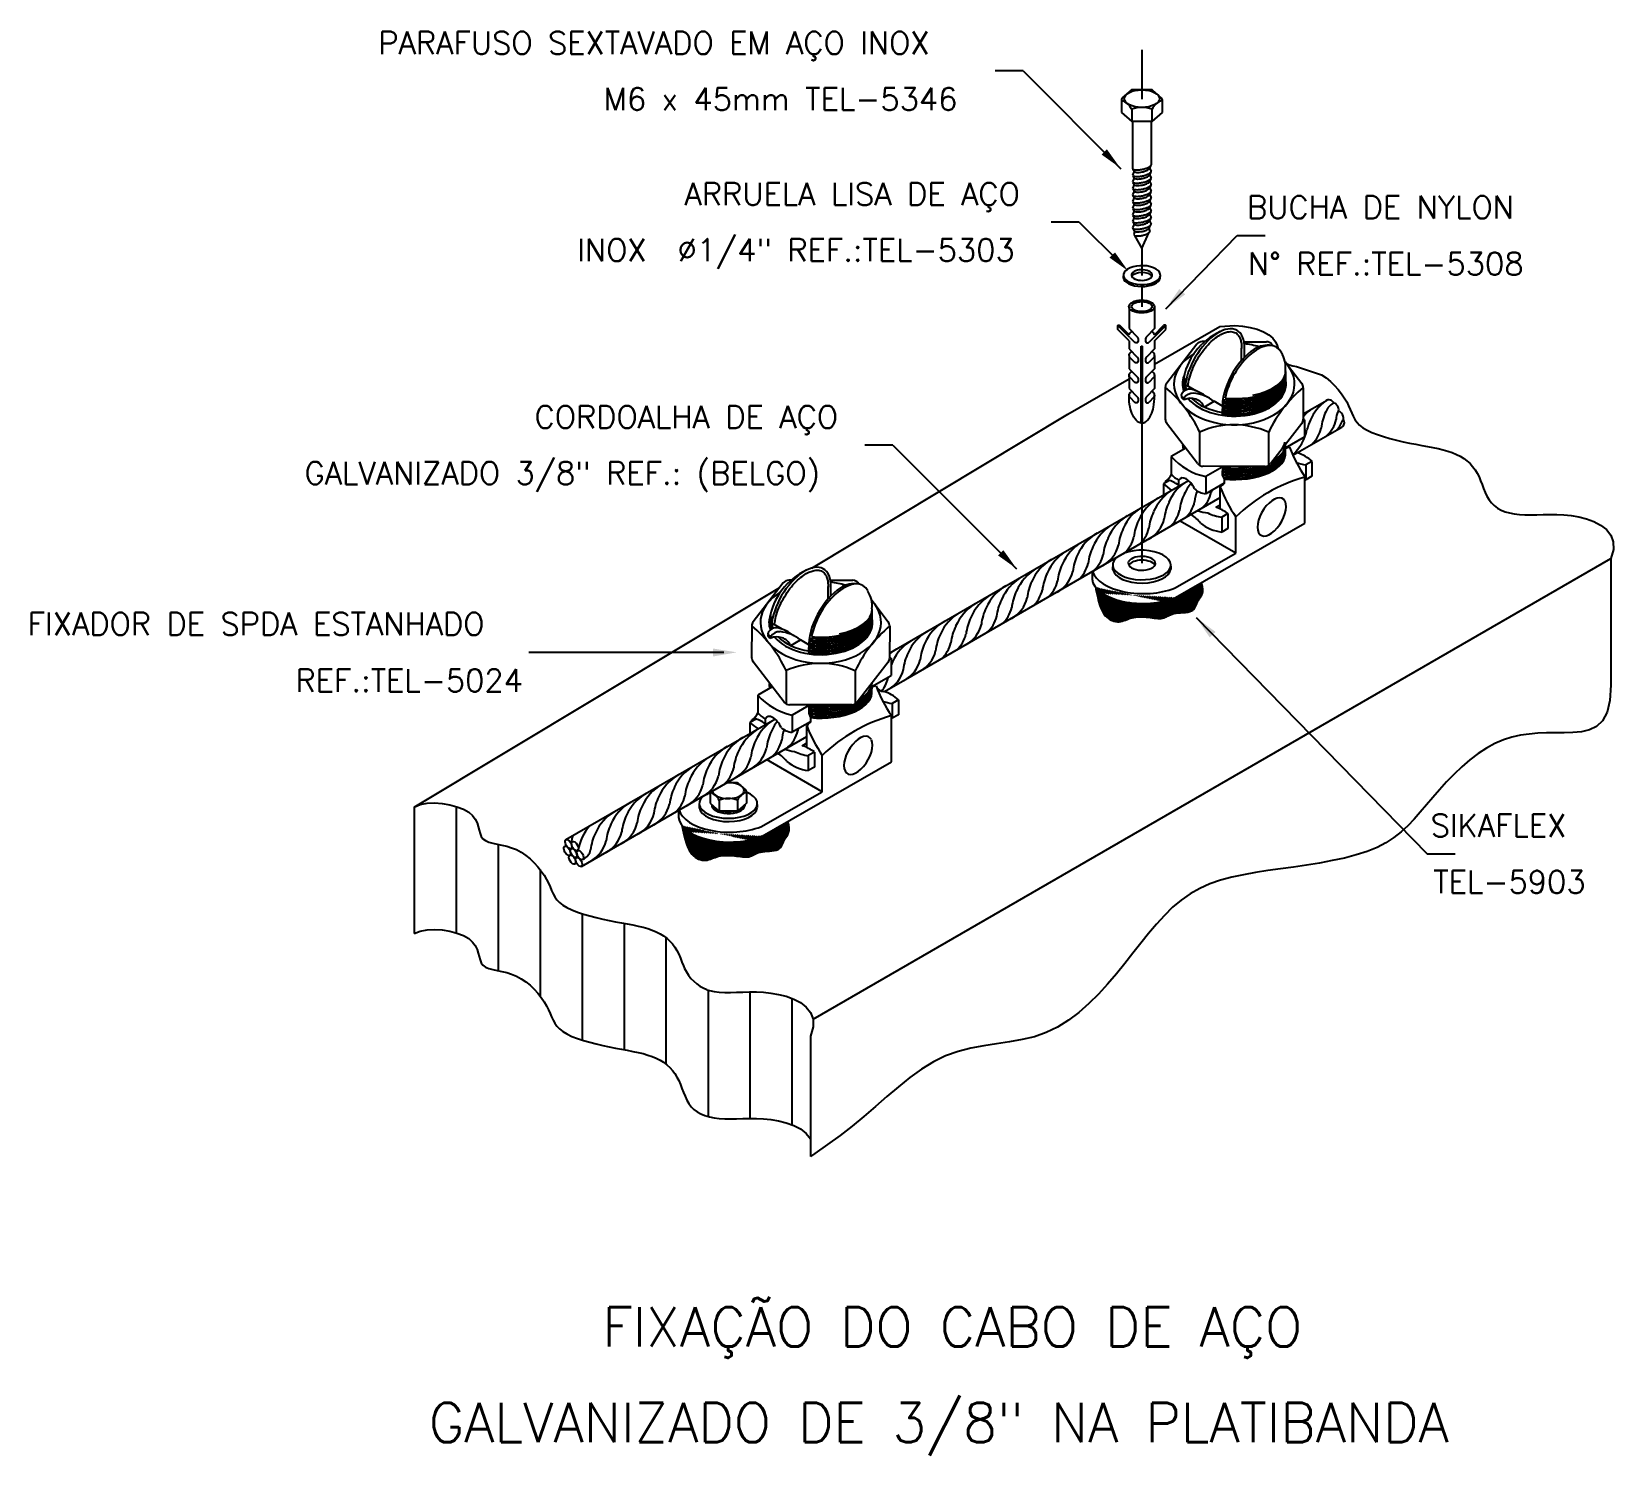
# Model space of a CAD drawing. Header units: millimetres. Extents: x -5682.1 to -5668, y -4681.3 to -4668.6.
import ezdxf
from ezdxf.enums import TextEntityAlignment as Align

# ---------------------------------------------------------------- set-up
doc = ezdxf.new("R2010")
doc.units = ezdxf.units.MM
doc.header["$LTSCALE"] = 10
doc.linetypes.add('DASHDOT2', pattern=[0.5, 0.25, -0.125, 0, -0.125])
doc.layers.add('Termotécnica', color=7, linetype='Continuous')
doc.styles.add('r140', font='romans.shx')
doc.styles.add('r80', font='romans.shx')

msp = doc.modelspace()

# ---------------------------------------------------------------- texts
at = {"layer": 'Termotécnica', "color": 2, "style": 'r80'}
for s, p in [('PARAFUSO SEXTAVADO EM AÇO INOX', (-5678.967, -4668.814)), ('M6 x 45mm TEL-5346', (-5676.962, -4669.314)), ('ARRUELA LISA DE AÇO', (-5676.244, -4670.158)), ('BUCHA DE NYLON', (-5671.24, -4670.276)), ('INOX  %%c1/4" REF.:TEL-5303', (-5677.198, -4670.657)), ('N° REF.:TEL-5308', (-5671.232, -4670.779)), ('CORDOALHA DE AÇO ', (-5677.578, -4672.142)), ('GALVANIZADO 3/8" REF.: (BELGO)', (-5679.624, -4672.642)), ('FIXADOR DE SPDA ESTANHADO', (-5682.086, -4673.983)), ('REF.:TEL-5024', (-5679.704, -4674.486)), ('SIKAFLEX ', (-5669.607, -4675.776)), ('TEL-5903', (-5669.583, -4676.278))]:
    msp.add_text(s, height=0.2, dxfattribs=at).set_placement(p)
at = {"layer": 'Termotécnica', "color": 5, "style": 'r140'}
for s, p in [(' FIXAÇÃO DO CABO DE AÇO', (-5673.982, -4680.417)), ('GALVANIZADO DE 3/8" NA PLATIBANDA', (-5673.982, -4681.268))]:
    msp.add_text(s, height=0.35, dxfattribs=at).set_placement(p, align=Align.BOTTOM_CENTER)

# ---------------------------------------------------------------- hatches: boundary and pattern name
at = {"layer": 'Termotécnica'}
h = msp.add_hatch(dxfattribs=at)
h.set_pattern_fill('ANSI31', color=1, scale=0.1, style=0)
h.set_pattern_definition([(45, (-6267.172297, -5007.106856), (-0.00883883476, 0.00883883476), [])])
edge = h.paths.add_edge_path()
edge.add_ellipse((-5672.167, -4673.471), major_axis=(0.453, -0.001), ratio=0.509483, start_angle=201.4421, end_angle=310.0703, ccw=False)
edge.add_line((-5672.588, -4673.555), (-5672.584, -4673.577))
edge.add_line((-5672.584, -4673.577), (-5672.572, -4673.634))
edge.add_line((-5672.572, -4673.634), (-5672.561, -4673.68))
edge.add_line((-5672.561, -4673.68), (-5672.549, -4673.718))
edge.add_line((-5672.549, -4673.718), (-5672.538, -4673.749))
edge.add_line((-5672.538, -4673.749), (-5672.526, -4673.774))
edge.add_line((-5672.526, -4673.774), (-5672.514, -4673.794))
edge.add_line((-5672.514, -4673.794), (-5672.501, -4673.81))
edge.add_line((-5672.501, -4673.81), (-5672.487, -4673.824))
edge.add_line((-5672.487, -4673.824), (-5672.472, -4673.836))
edge.add_line((-5672.472, -4673.836), (-5672.457, -4673.846))
edge.add_line((-5672.457, -4673.846), (-5672.441, -4673.853))
edge.add_line((-5672.441, -4673.853), (-5672.426, -4673.859))
edge.add_line((-5672.426, -4673.859), (-5672.41, -4673.863))
edge.add_line((-5672.41, -4673.863), (-5672.394, -4673.864))
edge.add_line((-5672.394, -4673.864), (-5672.379, -4673.864))
edge.add_line((-5672.379, -4673.864), (-5672.364, -4673.862))
edge.add_line((-5672.364, -4673.862), (-5672.35, -4673.859))
edge.add_line((-5672.35, -4673.859), (-5672.336, -4673.854))
edge.add_line((-5672.336, -4673.854), (-5672.322, -4673.849))
edge.add_line((-5672.322, -4673.849), (-5672.308, -4673.844))
edge.add_line((-5672.308, -4673.844), (-5672.294, -4673.838))
edge.add_line((-5672.294, -4673.838), (-5672.279, -4673.833))
edge.add_line((-5672.279, -4673.833), (-5672.263, -4673.829))
edge.add_line((-5672.263, -4673.829), (-5672.247, -4673.825))
edge.add_line((-5672.247, -4673.825), (-5672.23, -4673.823))
edge.add_line((-5672.23, -4673.823), (-5672.212, -4673.821))
edge.add_line((-5672.212, -4673.821), (-5672.194, -4673.821))
edge.add_line((-5672.194, -4673.821), (-5672.176, -4673.821))
edge.add_line((-5672.176, -4673.821), (-5672.157, -4673.821))
edge.add_line((-5672.157, -4673.821), (-5672.139, -4673.823))
edge.add_line((-5672.139, -4673.823), (-5672.12, -4673.824))
edge.add_line((-5672.12, -4673.824), (-5672.102, -4673.827))
edge.add_line((-5672.102, -4673.827), (-5672.085, -4673.829))
edge.add_line((-5672.085, -4673.829), (-5672.067, -4673.831))
edge.add_line((-5672.067, -4673.831), (-5672.051, -4673.833))
edge.add_line((-5672.051, -4673.833), (-5672.035, -4673.834))
edge.add_line((-5672.035, -4673.834), (-5672.02, -4673.835))
edge.add_line((-5672.02, -4673.835), (-5672.005, -4673.834))
edge.add_line((-5672.005, -4673.834), (-5671.992, -4673.832))
edge.add_line((-5671.992, -4673.832), (-5671.98, -4673.829))
edge.add_line((-5671.98, -4673.829), (-5671.969, -4673.824))
edge.add_line((-5671.969, -4673.824), (-5671.958, -4673.819))
edge.add_line((-5671.958, -4673.819), (-5671.947, -4673.813))
edge.add_line((-5671.947, -4673.813), (-5671.935, -4673.807))
edge.add_line((-5671.935, -4673.807), (-5671.922, -4673.801))
edge.add_line((-5671.922, -4673.801), (-5671.907, -4673.796))
edge.add_line((-5671.907, -4673.796), (-5671.891, -4673.791))
edge.add_line((-5671.891, -4673.791), (-5671.872, -4673.788))
edge.add_line((-5671.872, -4673.788), (-5671.852, -4673.786))
edge.add_line((-5671.852, -4673.786), (-5671.831, -4673.785))
edge.add_line((-5671.831, -4673.785), (-5671.809, -4673.783))
edge.add_line((-5671.809, -4673.783), (-5671.788, -4673.781))
edge.add_line((-5671.788, -4673.781), (-5671.768, -4673.778))
edge.add_line((-5671.768, -4673.778), (-5671.75, -4673.774))
edge.add_line((-5671.75, -4673.774), (-5671.734, -4673.768))
edge.add_line((-5671.734, -4673.768), (-5671.722, -4673.761))
edge.add_line((-5671.722, -4673.761), (-5671.712, -4673.751))
edge.add_line((-5671.712, -4673.751), (-5671.704, -4673.74))
edge.add_line((-5671.704, -4673.74), (-5671.698, -4673.728))
edge.add_line((-5671.698, -4673.728), (-5671.692, -4673.715))
edge.add_line((-5671.692, -4673.715), (-5671.687, -4673.701))
edge.add_line((-5671.687, -4673.701), (-5671.681, -4673.688))
edge.add_line((-5671.681, -4673.688), (-5671.674, -4673.674))
edge.add_line((-5671.674, -4673.674), (-5671.665, -4673.661))
edge.add_line((-5671.665, -4673.661), (-5671.656, -4673.648))
edge.add_line((-5671.656, -4673.648), (-5671.647, -4673.634))
edge.add_line((-5671.647, -4673.634), (-5671.64, -4673.618))
edge.add_line((-5671.64, -4673.618), (-5671.635, -4673.599))
edge.add_line((-5671.635, -4673.599), (-5671.633, -4673.576))
edge.add_line((-5671.633, -4673.576), (-5671.637, -4673.549))
edge.add_line((-5671.637, -4673.549), (-5671.646, -4673.517))
edge.add_line((-5671.646, -4673.517), (-5671.875, -4673.648))
h = msp.add_hatch(dxfattribs=at)
h.set_pattern_fill('ANSI31', color=1, scale=0.1, style=0)
h.set_pattern_definition([(45, (-6270.850534, -5009.228377), (-0.00883883476, 0.00883883476), [])])
edge = h.paths.add_edge_path()
edge.add_ellipse((-5675.845, -4675.593), major_axis=(0.453, -0.001), ratio=0.509483, start_angle=201.4421, end_angle=310.0703, ccw=False)
edge.add_line((-5676.267, -4675.676), (-5676.262, -4675.699))
edge.add_line((-5676.262, -4675.699), (-5676.25, -4675.755))
edge.add_line((-5676.25, -4675.755), (-5676.239, -4675.802))
edge.add_line((-5676.239, -4675.802), (-5676.227, -4675.84))
edge.add_line((-5676.227, -4675.84), (-5676.216, -4675.871))
edge.add_line((-5676.216, -4675.871), (-5676.204, -4675.895))
edge.add_line((-5676.204, -4675.895), (-5676.192, -4675.915))
edge.add_line((-5676.192, -4675.915), (-5676.179, -4675.932))
edge.add_line((-5676.179, -4675.932), (-5676.165, -4675.946))
edge.add_line((-5676.165, -4675.946), (-5676.15, -4675.958))
edge.add_line((-5676.15, -4675.958), (-5676.135, -4675.967))
edge.add_line((-5676.135, -4675.967), (-5676.119, -4675.975))
edge.add_line((-5676.119, -4675.975), (-5676.104, -4675.98))
edge.add_line((-5676.104, -4675.98), (-5676.088, -4675.984))
edge.add_line((-5676.088, -4675.984), (-5676.072, -4675.986))
edge.add_line((-5676.072, -4675.986), (-5676.057, -4675.986))
edge.add_line((-5676.057, -4675.986), (-5676.043, -4675.984))
edge.add_line((-5676.043, -4675.984), (-5676.028, -4675.98))
edge.add_line((-5676.028, -4675.98), (-5676.014, -4675.976))
edge.add_line((-5676.014, -4675.976), (-5676.001, -4675.971))
edge.add_line((-5676.001, -4675.971), (-5675.986, -4675.965))
edge.add_line((-5675.986, -4675.965), (-5675.972, -4675.96))
edge.add_line((-5675.972, -4675.96), (-5675.957, -4675.955))
edge.add_line((-5675.957, -4675.955), (-5675.942, -4675.95))
edge.add_line((-5675.942, -4675.95), (-5675.925, -4675.947))
edge.add_line((-5675.925, -4675.947), (-5675.908, -4675.944))
edge.add_line((-5675.908, -4675.944), (-5675.891, -4675.943))
edge.add_line((-5675.891, -4675.943), (-5675.872, -4675.942))
edge.add_line((-5675.872, -4675.942), (-5675.854, -4675.942))
edge.add_line((-5675.854, -4675.942), (-5675.836, -4675.943))
edge.add_line((-5675.836, -4675.943), (-5675.817, -4675.944))
edge.add_line((-5675.817, -4675.944), (-5675.799, -4675.946))
edge.add_line((-5675.799, -4675.946), (-5675.781, -4675.948))
edge.add_line((-5675.781, -4675.948), (-5675.763, -4675.95))
edge.add_line((-5675.763, -4675.95), (-5675.746, -4675.953))
edge.add_line((-5675.746, -4675.953), (-5675.729, -4675.954))
edge.add_line((-5675.729, -4675.954), (-5675.713, -4675.956))
edge.add_line((-5675.713, -4675.956), (-5675.698, -4675.956))
edge.add_line((-5675.698, -4675.956), (-5675.684, -4675.955))
edge.add_line((-5675.684, -4675.955), (-5675.671, -4675.954))
edge.add_line((-5675.671, -4675.954), (-5675.658, -4675.95))
edge.add_line((-5675.658, -4675.95), (-5675.647, -4675.946))
edge.add_line((-5675.647, -4675.946), (-5675.636, -4675.94))
edge.add_line((-5675.636, -4675.94), (-5675.625, -4675.934))
edge.add_line((-5675.625, -4675.934), (-5675.613, -4675.928))
edge.add_line((-5675.613, -4675.928), (-5675.6, -4675.922))
edge.add_line((-5675.6, -4675.922), (-5675.586, -4675.917))
edge.add_line((-5675.586, -4675.917), (-5675.569, -4675.913))
edge.add_line((-5675.569, -4675.913), (-5675.55, -4675.91))
edge.add_line((-5675.55, -4675.91), (-5675.53, -4675.908))
edge.add_line((-5675.53, -4675.908), (-5675.509, -4675.906))
edge.add_line((-5675.509, -4675.906), (-5675.487, -4675.905))
edge.add_line((-5675.487, -4675.905), (-5675.466, -4675.903))
edge.add_line((-5675.466, -4675.903), (-5675.446, -4675.9))
edge.add_line((-5675.446, -4675.9), (-5675.428, -4675.896))
edge.add_line((-5675.428, -4675.896), (-5675.412, -4675.89))
edge.add_line((-5675.412, -4675.89), (-5675.4, -4675.882))
edge.add_line((-5675.4, -4675.882), (-5675.39, -4675.872))
edge.add_line((-5675.39, -4675.872), (-5675.382, -4675.861))
edge.add_line((-5675.382, -4675.861), (-5675.376, -4675.849))
edge.add_line((-5675.376, -4675.849), (-5675.371, -4675.836))
edge.add_line((-5675.371, -4675.836), (-5675.365, -4675.823))
edge.add_line((-5675.365, -4675.823), (-5675.359, -4675.809))
edge.add_line((-5675.359, -4675.809), (-5675.352, -4675.796))
edge.add_line((-5675.352, -4675.796), (-5675.343, -4675.783))
edge.add_line((-5675.343, -4675.783), (-5675.334, -4675.77))
edge.add_line((-5675.334, -4675.77), (-5675.325, -4675.755))
edge.add_line((-5675.325, -4675.755), (-5675.318, -4675.739))
edge.add_line((-5675.318, -4675.739), (-5675.313, -4675.72))
edge.add_line((-5675.313, -4675.72), (-5675.312, -4675.698))
edge.add_line((-5675.312, -4675.698), (-5675.315, -4675.671))
edge.add_line((-5675.315, -4675.671), (-5675.324, -4675.638))
edge.add_line((-5675.324, -4675.638), (-5675.554, -4675.77))

# ---------------------------------------------------------------- linework, layer by layer
at = {"layer": 'Termotécnica', "color": 1, "linetype": 'DASHDOT2'}
for p, q in [((-5672.176, -4668.775), (-5672.176, -4669.214)), ((-5672.176, -4670.543), (-5672.176, -4670.784)), ((-5672.176, -4670.882), (-5672.176, -4671.062)), ((-5672.176, -4672.097), (-5672.176, -4673.344))]:
    msp.add_line(p, q, dxfattribs=at)
at = {"layer": 'Termotécnica', "color": 2}
for p, q in [((-5673.231, -4668.964), (-5673.481, -4668.964)), ((-5673.231, -4668.964), (-5672.362, -4669.834)), ((-5672.271, -4669.136), (-5672.35, -4669.204)), ((-5672.093, -4669.131), (-5672.26, -4669.131)), ((-5672.081, -4669.136), (-5672.003, -4669.204)), ((-5672.356, -4669.217), (-5672.356, -4669.335)), ((-5672.266, -4669.305), (-5672.266, -4669.413)), ((-5672.086, -4669.305), (-5672.086, -4669.413)), ((-5671.996, -4669.217), (-5671.996, -4669.335)), ((-5672.356, -4669.335), (-5672.266, -4669.413)), ((-5672.086, -4669.413), (-5672.266, -4669.413)), ((-5672.259, -4669.413), (-5672.259, -4669.833)), ((-5672.094, -4669.413), (-5672.094, -4669.798)), ((-5671.996, -4669.335), (-5672.086, -4669.413)), ((-5672.244, -4669.857), (-5672.259, -4669.891)), ((-5672.255, -4669.838), (-5672.244, -4669.857)), ((-5672.097, -4669.806), (-5672.109, -4669.828)), ((-5672.109, -4669.828), (-5672.094, -4669.856)), ((-5672.097, -4669.865), (-5672.109, -4669.887)), ((-5672.244, -4669.915), (-5672.259, -4669.95)), ((-5672.244, -4669.974), (-5672.259, -4670.009)), ((-5672.255, -4669.897), (-5672.244, -4669.915)), ((-5672.255, -4669.956), (-5672.244, -4669.974)), ((-5672.255, -4670.014), (-5672.244, -4670.033)), ((-5672.109, -4669.887), (-5672.094, -4669.915)), ((-5672.097, -4669.924), (-5672.109, -4669.945)), ((-5672.109, -4669.945), (-5672.094, -4669.974)), ((-5672.097, -4669.982), (-5672.109, -4670.004)), ((-5672.109, -4670.004), (-5672.094, -4670.032)), ((-5672.244, -4670.033), (-5672.259, -4670.067)), ((-5672.244, -4670.091), (-5672.259, -4670.126)), ((-5672.244, -4670.15), (-5672.259, -4670.185)), ((-5672.255, -4670.073), (-5672.244, -4670.091)), ((-5672.255, -4670.131), (-5672.244, -4670.15)), ((-5672.097, -4670.041), (-5672.109, -4670.063)), ((-5672.109, -4670.063), (-5672.094, -4670.091)), ((-5672.097, -4670.1), (-5672.109, -4670.121)), ((-5672.109, -4670.121), (-5672.094, -4670.15)), ((-5672.097, -4670.158), (-5672.109, -4670.18)), ((-5672.244, -4670.208), (-5672.259, -4670.243)), ((-5672.244, -4670.267), (-5672.259, -4670.302)), ((-5672.255, -4670.19), (-5672.244, -4670.208)), ((-5672.255, -4670.249), (-5672.244, -4670.267)), ((-5672.109, -4670.18), (-5672.094, -4670.208)), ((-5672.097, -4670.217), (-5672.109, -4670.239)), ((-5672.109, -4670.239), (-5672.094, -4670.267)), ((-5672.097, -4670.275), (-5672.109, -4670.297)), ((-5672.109, -4670.297), (-5672.094, -4670.326)), ((-5672.733, -4670.308), (-5672.983, -4670.308)), ((-5672.733, -4670.308), (-5672.364, -4670.677)), ((-5672.244, -4670.326), (-5672.259, -4670.361)), ((-5672.256, -4670.365), (-5672.244, -4670.386)), ((-5672.255, -4670.307), (-5672.244, -4670.326)), ((-5672.241, -4670.39), (-5672.246, -4670.422)), ((-5672.241, -4670.427), (-5672.176, -4670.543)), ((-5672.176, -4670.543), (-5672.114, -4670.404)), ((-5672.113, -4670.366), (-5672.105, -4670.392)), ((-5672.109, -4670.357), (-5672.099, -4670.336)), ((-5671.964, -4671.08), (-5671.328, -4670.429)), ((-5671.328, -4670.429), (-5671.078, -4670.429)), ((-5672.341, -4670.786), (-5672.341, -4670.803)), ((-5672.013, -4670.807), (-5672.013, -4670.789)), ((-5672.29, -4671.059), (-5672.29, -4671.256)), ((-5672.063, -4671.059), (-5672.063, -4671.256)), ((-5672.284, -4671.334), (-5672.391, -4671.227)), ((-5672.391, -4671.263), (-5672.391, -4671.227)), ((-5672.29, -4671.364), (-5672.391, -4671.263)), ((-5672.289, -4671.311), (-5672.371, -4671.229)), ((-5672.29, -4671.256), (-5672.219, -4671.328)), ((-5672.063, -4671.256), (-5672.134, -4671.328)), ((-5672.069, -4671.334), (-5671.962, -4671.227)), ((-5672.063, -4671.311), (-5671.982, -4671.229)), ((-5672.063, -4671.573), (-5671.482, -4671.238)), ((-5672.063, -4671.364), (-5671.962, -4671.263)), ((-5671.962, -4671.263), (-5671.962, -4671.227)), ((-5672.29, -4671.364), (-5672.29, -4671.435)), ((-5672.284, -4671.334), (-5672.238, -4671.381)), ((-5672.183, -4671.413), (-5672.17, -4671.413)), ((-5672.183, -4672.097), (-5672.183, -4671.413)), ((-5672.17, -4672.097), (-5672.17, -4671.413)), ((-5672.069, -4671.334), (-5672.115, -4671.381)), ((-5672.063, -4671.364), (-5672.063, -4671.435)), ((-5672.29, -4671.435), (-5672.217, -4671.509)), ((-5672.29, -4671.494), (-5672.29, -4671.613)), ((-5672.284, -4671.512), (-5672.238, -4671.558)), ((-5672.063, -4671.435), (-5672.136, -4671.509)), ((-5672.069, -4671.512), (-5672.115, -4671.558)), ((-5672.063, -4671.494), (-5672.063, -4671.613)), ((-5671.289, -4671.542), (-5671.289, -4671.43)), ((-5671.264, -4671.515), (-5671.264, -4671.43)), ((-5672.833, -4672.018), (-5672.29, -4671.704)), ((-5672.29, -4671.613), (-5672.217, -4671.686)), ((-5672.29, -4671.669), (-5672.29, -4671.79)), ((-5672.284, -4671.689), (-5672.238, -4671.736)), ((-5672.063, -4671.613), (-5672.136, -4671.686)), ((-5672.069, -4671.689), (-5672.115, -4671.736)), ((-5672.063, -4671.669), (-5672.063, -4671.79)), ((-5672.29, -4671.79), (-5672.217, -4671.864)), ((-5672.063, -4671.79), (-5672.136, -4671.864)), ((-5671.81, -4671.722), (-5671.811, -4671.783)), ((-5671.792, -4671.807), (-5671.792, -4671.776)), ((-5672.284, -4671.867), (-5672.238, -4671.913)), ((-5672.069, -4671.867), (-5672.115, -4671.913)), ((-5671.448, -4671.962), (-5671.46, -4671.975)), ((-5671.46, -4672.027), (-5671.459, -4671.97)), ((-5671.46, -4671.975), (-5671.448, -4671.991)), ((-5671.448, -4671.933), (-5671.459, -4671.946)), ((-5671.459, -4671.946), (-5671.448, -4671.962)), ((-5671.448, -4671.991), (-5671.459, -4672.005)), ((-5671.448, -4671.903), (-5671.458, -4671.917)), ((-5671.458, -4671.917), (-5671.448, -4671.933)), ((-5671.454, -4671.888), (-5671.448, -4671.903)), ((-5670.741, -4672.015), (-5670.534, -4671.896)), ((-5675.113, -4673.388), (-5672.833, -4672.018)), ((-5671.459, -4672.005), (-5671.448, -4672.021)), ((-5671.448, -4672.021), (-5671.454, -4672.028)), ((-5670.834, -4672.382), (-5670.397, -4672.133)), ((-5674.39, -4672.292), (-5674.64, -4672.292)), ((-5674.39, -4672.292), (-5673.29, -4673.392)), ((-5671.46, -4672.481), (-5671.461, -4672.557)), ((-5671.449, -4672.521), (-5671.461, -4672.534)), ((-5671.461, -4672.534), (-5671.449, -4672.55)), ((-5671.449, -4672.491), (-5671.46, -4672.505)), ((-5671.46, -4672.505), (-5671.449, -4672.521)), ((-5671.449, -4672.55), (-5671.458, -4672.564)), ((-5671.456, -4672.481), (-5671.449, -4672.492)), ((-5674.419, -4674.14), (-5671.762, -4672.608)), ((-5671.966, -4672.627), (-5671.966, -4672.616)), ((-5671.846, -4672.651), (-5671.846, -4672.604)), ((-5671.479, -4672.861), (-5671.479, -4672.666)), ((-5671.461, -4672.557), (-5671.445, -4672.595)), ((-5671.458, -4672.564), (-5671.449, -4672.58)), ((-5671.449, -4672.58), (-5671.45, -4672.582)), ((-5671.445, -4672.595), (-5671.445, -4672.634)), ((-5670.726, -4672.988), (-5670.725, -4672.577)), ((-5674.223, -4674.345), (-5671.479, -4672.76)), ((-5671.341, -4673.255), (-5671.835, -4672.969)), ((-5671.341, -4673.255), (-5671.341, -4672.931)), ((-5671.876, -4673.649), (-5670.726, -4672.988)), ((-5671.887, -4673.565), (-5671.341, -4673.255)), ((-5675.101, -4677.399), (-5668.004, -4673.302)), ((-5672.433, -4673.402), (-5672.433, -4673.374)), ((-5671.919, -4673.369), (-5671.919, -4673.395)), ((-5668.004, -4673.302), (-5668.004, -4674.427)), ((-5672.619, -4673.421), (-5672.619, -4673.485)), ((-5678.649, -4675.513), (-5675.397, -4673.559)), ((-5674.967, -4673.663), (-5674.967, -4673.551)), ((-5674.942, -4673.636), (-5674.942, -4673.552)), ((-5675.489, -4673.844), (-5675.489, -4673.904)), ((-5675.47, -4673.928), (-5675.47, -4673.898)), ((-5671.694, -4673.826), (-5669.638, -4675.928)), ((-5675.126, -4674.054), (-5675.138, -4674.068)), ((-5675.138, -4674.068), (-5675.126, -4674.084)), ((-5675.126, -4674.084), (-5675.138, -4674.097)), ((-5675.138, -4674.148), (-5675.138, -4674.092)), ((-5675.138, -4674.097), (-5675.126, -4674.113)), ((-5675.126, -4674.025), (-5675.137, -4674.038)), ((-5675.137, -4674.038), (-5675.126, -4674.054)), ((-5675.133, -4674.009), (-5675.126, -4674.025)), ((-5677.379, -4674.136), (-5677.629, -4674.136)), ((-5675.895, -4674.136), (-5677.379, -4674.136)), ((-5675.126, -4674.113), (-5675.138, -4674.126)), ((-5675.138, -4674.126), (-5675.126, -4674.142)), ((-5675.126, -4674.142), (-5675.132, -4674.149)), ((-5674.466, -4674.485), (-5674.223, -4674.345)), ((-5675.139, -4674.602), (-5675.139, -4674.678)), ((-5675.127, -4674.613), (-5675.139, -4674.626)), ((-5675.139, -4674.626), (-5675.127, -4674.642)), ((-5675.127, -4674.642), (-5675.139, -4674.656)), ((-5675.139, -4674.656), (-5675.127, -4674.672)), ((-5675.134, -4674.602), (-5675.127, -4674.613)), ((-5677.299, -4675.802), (-5675.44, -4674.73)), ((-5675.644, -4674.749), (-5675.644, -4674.737)), ((-5675.524, -4674.773), (-5675.524, -4674.726)), ((-5675.157, -4674.982), (-5675.157, -4674.787)), ((-5675.139, -4674.678), (-5675.123, -4674.716)), ((-5675.127, -4674.672), (-5675.136, -4674.686)), ((-5675.136, -4674.686), (-5675.127, -4674.701)), ((-5675.127, -4674.701), (-5675.129, -4674.703)), ((-5675.123, -4674.716), (-5675.123, -4674.756)), ((-5674.404, -4675.11), (-5674.403, -4674.698)), ((-5676.05, -4675.4), (-5675.157, -4674.884)), ((-5675.02, -4675.377), (-5675.019, -4675.052)), ((-5675.554, -4675.77), (-5674.404, -4675.11)), ((-5675.02, -4675.377), (-5675.514, -4675.09)), ((-5675.78, -4675.296), (-5675.87, -4675.296)), ((-5675.769, -4675.3), (-5675.698, -4675.361)), ((-5677.161, -4676.041), (-5676.05, -4675.399)), ((-5676.111, -4675.523), (-5676.111, -4675.496)), ((-5676.017, -4675.381), (-5676.017, -4675.479)), ((-5676.017, -4675.479), (-5675.936, -4675.549)), ((-5675.936, -4675.452), (-5675.936, -4675.549)), ((-5675.774, -4675.452), (-5675.774, -4675.549)), ((-5675.693, -4675.479), (-5675.774, -4675.549)), ((-5675.706, -4675.502), (-5675.706, -4675.49)), ((-5675.693, -4675.373), (-5675.693, -4675.479)), ((-5675.597, -4675.49), (-5675.597, -4675.517)), ((-5675.565, -4675.687), (-5675.02, -4675.377)), ((-5678.649, -4675.513), (-5678.649, -4676.638)), ((-5676.297, -4675.542), (-5676.297, -4675.607)), ((-5675.774, -4675.549), (-5675.936, -4675.549)), ((-5669.638, -4675.928), (-5669.388, -4675.928)), ((-5675.122, -4677.549), (-5675.122, -4678.621))]:
    msp.add_line(p, q, dxfattribs=at)
at = {"layer": 'Termotécnica', "color": 1}
for p, q in [((-5671.687, -4671.396), (-5671.955, -4671.742)), ((-5671.617, -4671.372), (-5671.639, -4671.372)), ((-5671.268, -4671.373), (-5671.068, -4671.373)), ((-5671.02, -4671.397), (-5671.01, -4671.41)), ((-5670.901, -4671.552), (-5670.753, -4671.745)), ((-5671.968, -4671.779), (-5671.968, -4672.061)), ((-5671.788, -4671.77), (-5671.775, -4671.763)), ((-5671.696, -4671.809), (-5671.775, -4671.763)), ((-5670.741, -4671.782), (-5670.741, -4672.063)), ((-5671.799, -4671.874), (-5671.799, -4671.889)), ((-5671.621, -4671.954), (-5671.533, -4671.903)), ((-5671.459, -4671.946), (-5671.533, -4671.903)), ((-5671.681, -4672.457), (-5671.956, -4672.098)), ((-5670.754, -4672.1), (-5671.031, -4672.458)), ((-5670.728, -4672.068), (-5670.743, -4672.076)), ((-5670.728, -4672.068), (-5670.729, -4672.22)), ((-5671.662, -4672.176), (-5671.662, -4672.472)), ((-5671.048, -4672.177), (-5671.049, -4672.474)), ((-5670.899, -4672.317), (-5670.729, -4672.22)), ((-5671.785, -4672.32), (-5671.915, -4672.395)), ((-5671.915, -4672.395), (-5671.915, -4672.547)), ((-5671.079, -4672.482), (-5671.632, -4672.48)), ((-5671.461, -4672.488), (-5671.608, -4672.573)), ((-5670.717, -4672.468), (-5670.718, -4672.601)), ((-5670.663, -4672.437), (-5670.717, -4672.468)), ((-5670.663, -4672.437), (-5670.663, -4672.57)), ((-5671.929, -4672.607), (-5671.984, -4672.638)), ((-5671.984, -4672.638), (-5671.984, -4672.736)), ((-5671.608, -4672.573), (-5671.608, -4672.725)), ((-5671.445, -4672.631), (-5671.608, -4672.725)), ((-5670.663, -4672.57), (-5670.718, -4672.601)), ((-5671.519, -4672.845), (-5671.48, -4672.823)), ((-5671.411, -4672.901), (-5671.465, -4672.933)), ((-5671.465, -4672.933), (-5671.465, -4673.066)), ((-5671.411, -4672.901), (-5671.411, -4673.034)), ((-5671.411, -4673.034), (-5671.465, -4673.066)), ((-5675.366, -4673.518), (-5675.633, -4673.864)), ((-5675.295, -4673.494), (-5675.317, -4673.494)), ((-5674.946, -4673.494), (-5674.746, -4673.495)), ((-5674.698, -4673.519), (-5674.688, -4673.531)), ((-5674.579, -4673.673), (-5674.432, -4673.866)), ((-5675.646, -4673.901), (-5675.647, -4674.182)), ((-5675.466, -4673.892), (-5675.454, -4673.885)), ((-5675.374, -4673.931), (-5675.454, -4673.885)), ((-5674.419, -4673.903), (-5674.42, -4674.185)), ((-5675.477, -4673.995), (-5675.478, -4674.01)), ((-5675.299, -4674.076), (-5675.211, -4674.025)), ((-5675.138, -4674.068), (-5675.211, -4674.025)), ((-5675.359, -4674.578), (-5675.634, -4674.219)), ((-5674.432, -4674.222), (-5674.709, -4674.579)), ((-5674.407, -4674.189), (-5674.421, -4674.197)), ((-5674.407, -4674.189), (-5674.407, -4674.341)), ((-5675.34, -4674.298), (-5675.341, -4674.594)), ((-5674.727, -4674.299), (-5674.727, -4674.595)), ((-5674.577, -4674.439), (-5674.407, -4674.341)), ((-5675.463, -4674.442), (-5675.593, -4674.516)), ((-5675.593, -4674.516), (-5675.593, -4674.668)), ((-5674.757, -4674.603), (-5675.311, -4674.602)), ((-5675.139, -4674.61), (-5675.286, -4674.694)), ((-5674.341, -4674.558), (-5674.396, -4674.59)), ((-5674.396, -4674.59), (-5674.396, -4674.723)), ((-5674.341, -4674.558), (-5674.341, -4674.691)), ((-5675.662, -4674.76), (-5675.663, -4674.858)), ((-5675.608, -4674.728), (-5675.662, -4674.76)), ((-5675.286, -4674.694), (-5675.286, -4674.847)), ((-5675.123, -4674.753), (-5675.286, -4674.847)), ((-5674.341, -4674.691), (-5674.396, -4674.723)), ((-5675.197, -4674.967), (-5675.159, -4674.945)), ((-5675.143, -4675.054), (-5675.144, -4675.187)), ((-5675.089, -4675.023), (-5675.143, -4675.054)), ((-5675.089, -4675.023), (-5675.089, -4675.156)), ((-5675.089, -4675.156), (-5675.144, -4675.187)), ((-5678.275, -4675.507), (-5678.275, -4676.632)), ((-5677.902, -4675.844), (-5677.902, -4676.969)), ((-5677.529, -4676.069), (-5677.529, -4677.194)), ((-5677.155, -4676.46), (-5677.155, -4677.585)), ((-5676.782, -4676.546), (-5676.782, -4677.671)), ((-5676.409, -4676.675), (-5676.409, -4676.953)), ((-5676.409, -4676.675), (-5676.409, -4677.799)), ((-5676.035, -4677.14), (-5676.035, -4678.265)), ((-5675.662, -4677.157), (-5675.662, -4678.282)), ((-5675.289, -4677.215), (-5675.289, -4678.339))]:
    msp.add_line(p, q, dxfattribs=at)
for points in [[(-5672.259, -4669.833, 0.24548), (-5672.254, -4669.839, 0.082009), (-5672.231, -4669.844, 0.04047), (-5672.206, -4669.844, 0.029714), (-5672.171, -4669.839, 0.029714), (-5672.138, -4669.83, 0.04047), (-5672.115, -4669.82, 0.082009), (-5672.096, -4669.806, 0.24548), (-5672.094, -4669.798, 0.24548)], [(-5672.259, -4669.891, 0.24548), (-5672.254, -4669.898, 0.082009), (-5672.231, -4669.903, 0.04047), (-5672.206, -4669.903, 0.029714), (-5672.171, -4669.898, 0.029714), (-5672.138, -4669.888, 0.04047), (-5672.115, -4669.878, 0.082009), (-5672.096, -4669.864, 0.24548), (-5672.094, -4669.856, 0.24548)], [(-5672.244, -4669.857, 0.24548), (-5672.24, -4669.862, 0.082009), (-5672.221, -4669.866, 0.04047), (-5672.2, -4669.866, 0.029714), (-5672.172, -4669.862, 0.029714), (-5672.145, -4669.854, 0.04047), (-5672.126, -4669.846, 0.082009), (-5672.111, -4669.834, 0.24548), (-5672.109, -4669.828, 0.24548)], [(-5672.259, -4669.95, 0.24548), (-5672.254, -4669.956, 0.082009), (-5672.231, -4669.962, 0.04047), (-5672.206, -4669.961, 0.029714), (-5672.171, -4669.956, 0.029714), (-5672.138, -4669.947, 0.04047), (-5672.115, -4669.937, 0.082009), (-5672.096, -4669.923, 0.24548), (-5672.094, -4669.915, 0.24548)], [(-5672.259, -4670.009, 0.24548), (-5672.254, -4670.015, 0.082009), (-5672.231, -4670.02, 0.04047), (-5672.206, -4670.02, 0.029714), (-5672.171, -4670.015, 0.029714), (-5672.138, -4670.006, 0.04047), (-5672.115, -4669.996, 0.082009), (-5672.096, -4669.982, 0.24548), (-5672.094, -4669.974, 0.24548)], [(-5672.244, -4669.915, 0.24548), (-5672.24, -4669.92, 0.082009), (-5672.221, -4669.925, 0.04047), (-5672.2, -4669.925, 0.029714), (-5672.172, -4669.92, 0.029714), (-5672.145, -4669.913, 0.04047), (-5672.126, -4669.905, 0.082009), (-5672.111, -4669.893, 0.24548), (-5672.109, -4669.887, 0.24548)], [(-5672.244, -4669.974, 0.24548), (-5672.24, -4669.979, 0.082009), (-5672.221, -4669.983, 0.04047), (-5672.2, -4669.983, 0.029714), (-5672.172, -4669.979, 0.029714), (-5672.145, -4669.972, 0.04047), (-5672.126, -4669.963, 0.082009), (-5672.111, -4669.952, 0.24548), (-5672.109, -4669.945, 0.24548)], [(-5672.244, -4670.033, 0.24548), (-5672.24, -4670.038, 0.082009), (-5672.221, -4670.042, 0.04047), (-5672.2, -4670.042, 0.029714), (-5672.172, -4670.038, 0.029714), (-5672.145, -4670.03, 0.04047), (-5672.126, -4670.022, 0.082009), (-5672.111, -4670.01, 0.24548), (-5672.109, -4670.004, 0.24548)], [(-5672.259, -4670.067, 0.24548), (-5672.254, -4670.074, 0.082009), (-5672.231, -4670.079, 0.04047), (-5672.206, -4670.079, 0.029714), (-5672.171, -4670.074, 0.029714), (-5672.138, -4670.064, 0.04047), (-5672.115, -4670.054, 0.082009), (-5672.096, -4670.04, 0.24548), (-5672.094, -4670.032, 0.24548)], [(-5672.259, -4670.126, 0.24548), (-5672.254, -4670.132, 0.082009), (-5672.231, -4670.138, 0.04047), (-5672.206, -4670.137, 0.029714), (-5672.171, -4670.132, 0.029714), (-5672.138, -4670.123, 0.04047), (-5672.115, -4670.113, 0.082009), (-5672.096, -4670.099, 0.24548), (-5672.094, -4670.091, 0.24548)], [(-5672.259, -4670.185, 0.24548), (-5672.254, -4670.191, 0.082009), (-5672.231, -4670.196, 0.04047), (-5672.206, -4670.196, 0.029714), (-5672.171, -4670.191, 0.029714), (-5672.138, -4670.182, 0.04047), (-5672.115, -4670.172, 0.082009), (-5672.096, -4670.158, 0.24548), (-5672.094, -4670.15, 0.24548)], [(-5672.244, -4670.091, 0.24548), (-5672.24, -4670.096, 0.082009), (-5672.221, -4670.101, 0.04047), (-5672.2, -4670.101, 0.029714), (-5672.172, -4670.096, 0.029714), (-5672.145, -4670.089, 0.04047), (-5672.126, -4670.081, 0.082009), (-5672.111, -4670.069, 0.24548), (-5672.109, -4670.063, 0.24548)], [(-5672.244, -4670.15, 0.24548), (-5672.24, -4670.155, 0.082009), (-5672.221, -4670.159, 0.04047), (-5672.2, -4670.159, 0.029714), (-5672.172, -4670.155, 0.029714), (-5672.145, -4670.147, 0.04047), (-5672.126, -4670.139, 0.082009), (-5672.111, -4670.128, 0.24548), (-5672.109, -4670.121, 0.24548)], [(-5672.259, -4670.243, 0.24548), (-5672.254, -4670.25, 0.082009), (-5672.231, -4670.255, 0.04047), (-5672.206, -4670.255, 0.029714), (-5672.171, -4670.249, 0.029714), (-5672.138, -4670.24, 0.04047), (-5672.115, -4670.23, 0.082009), (-5672.096, -4670.216, 0.24548), (-5672.094, -4670.208, 0.24548)], [(-5672.259, -4670.302, 0.24548), (-5672.254, -4670.308, 0.082009), (-5672.231, -4670.314, 0.04047), (-5672.206, -4670.313, 0.029714), (-5672.171, -4670.308, 0.029714), (-5672.138, -4670.299, 0.04047), (-5672.115, -4670.289, 0.082009), (-5672.096, -4670.275, 0.24548), (-5672.094, -4670.267, 0.24548)], [(-5672.244, -4670.208, 0.24548), (-5672.24, -4670.214, 0.082009), (-5672.221, -4670.218, 0.04047), (-5672.2, -4670.218, 0.029714), (-5672.172, -4670.214, 0.029714), (-5672.145, -4670.206, 0.04047), (-5672.126, -4670.198, 0.082009), (-5672.111, -4670.186, 0.24548), (-5672.109, -4670.18, 0.24548)], [(-5672.244, -4670.267, 0.24548), (-5672.24, -4670.272, 0.082009), (-5672.221, -4670.277, 0.04047), (-5672.2, -4670.276, 0.029714), (-5672.172, -4670.272, 0.029714), (-5672.145, -4670.265, 0.04047), (-5672.126, -4670.256, 0.082009), (-5672.111, -4670.245, 0.24548), (-5672.109, -4670.239, 0.24548)], [(-5672.244, -4670.326, 0.24548), (-5672.24, -4670.331, 0.082009), (-5672.221, -4670.335, 0.04047), (-5672.2, -4670.335, 0.029714), (-5672.172, -4670.331, 0.029714), (-5672.145, -4670.323, 0.04047), (-5672.126, -4670.315, 0.082009), (-5672.111, -4670.304, 0.24548), (-5672.109, -4670.297, 0.24548)], [(-5672.259, -4670.361, 0.24548), (-5672.254, -4670.367, 0.082009), (-5672.231, -4670.372, 0.04047), (-5672.206, -4670.372, 0.029714), (-5672.171, -4670.367, 0.029714), (-5672.138, -4670.358, 0.04047), (-5672.115, -4670.347, 0.082009), (-5672.096, -4670.333, 0.24548), (-5672.094, -4670.326, 0.24548)], [(-5672.246, -4670.422, 0.24548), (-5672.242, -4670.427, 0.082009), (-5672.222, -4670.432, 0.04047), (-5672.201, -4670.431, 0.029714), (-5672.171, -4670.427, 0.029714), (-5672.143, -4670.419, 0.04047), (-5672.123, -4670.41, 0.082009), (-5672.107, -4670.398, 0.24548), (-5672.105, -4670.392, 0.24548)], [(-5672.244, -4670.386, 0.24548), (-5672.24, -4670.391, 0.082009), (-5672.221, -4670.396, 0.04047), (-5672.2, -4670.395, 0.029714), (-5672.172, -4670.391, 0.029714), (-5672.145, -4670.384, 0.04047), (-5672.126, -4670.375, 0.082009), (-5672.111, -4670.364, 0.24548), (-5672.109, -4670.357, 0.24548)]]:
    msp.add_lwpolyline(points, format="xyb", dxfattribs=at)
at = {"layer": 'Termotécnica', "color": 2}
for points in [[(-5672.391, -4671.227), (-5672.386, -4671.225), (-5672.378, -4671.226), (-5672.371, -4671.229)], [(-5671.975, -4671.226), (-5671.975, -4671.226), (-5671.982, -4671.229)], [(-5671.962, -4671.227), (-5671.962, -4671.227), (-5671.967, -4671.225), (-5671.975, -4671.226)], [(-5671.482, -4671.238), (-5671.35, -4671.229), (-5671.282, -4671.233), (-5671.214, -4671.245), (-5671.15, -4671.262), (-5671.093, -4671.284), (-5671.047, -4671.311), (-5671.012, -4671.341), (-5670.988, -4671.373), (-5670.972, -4671.406), (-5670.962, -4671.435)], [(-5672.219, -4671.328), (-5672.217, -4671.33), (-5672.216, -4671.332), (-5672.215, -4671.334), (-5672.214, -4671.336), (-5672.213, -4671.337), (-5672.212, -4671.339), (-5672.212, -4671.34), (-5672.211, -4671.341), (-5672.211, -4671.342), (-5672.21, -4671.343), (-5672.21, -4671.344), (-5672.21, -4671.345), (-5672.21, -4671.346), (-5672.209, -4671.347), (-5672.209, -4671.347), (-5672.209, -4671.348), (-5672.209, -4671.349), (-5672.209, -4671.35), (-5672.209, -4671.351), (-5672.208, -4671.352), (-5672.208, -4671.353), (-5672.208, -4671.354), (-5672.208, -4671.355), (-5672.208, -4671.356), (-5672.208, -4671.357), (-5672.208, -4671.358), (-5672.209, -4671.36), (-5672.209, -4671.361), (-5672.209, -4671.362), (-5672.209, -4671.363), (-5672.209, -4671.364), (-5672.209, -4671.365), (-5672.209, -4671.366), (-5672.21, -4671.367), (-5672.21, -4671.368), (-5672.21, -4671.369), (-5672.21, -4671.37), (-5672.21, -4671.371), (-5672.211, -4671.372), (-5672.211, -4671.373), (-5672.211, -4671.373), (-5672.211, -4671.374), (-5672.212, -4671.375), (-5672.212, -4671.376), (-5672.212, -4671.377), (-5672.213, -4671.377), (-5672.213, -4671.378), (-5672.214, -4671.379), (-5672.214, -4671.379), (-5672.215, -4671.38), (-5672.215, -4671.38), (-5672.216, -4671.381), (-5672.216, -4671.381), (-5672.217, -4671.381), (-5672.217, -4671.382), (-5672.218, -4671.382), (-5672.218, -4671.382), (-5672.219, -4671.382), (-5672.22, -4671.382), (-5672.22, -4671.383), (-5672.221, -4671.383), (-5672.222, -4671.383), (-5672.223, -4671.383), (-5672.224, -4671.383), (-5672.225, -4671.383), (-5672.226, -4671.383), (-5672.227, -4671.383), (-5672.229, -4671.383), (-5672.231, -4671.383), (-5672.233, -4671.382), (-5672.235, -4671.381), (-5672.238, -4671.381)], [(-5672.134, -4671.328), (-5672.136, -4671.33), (-5672.137, -4671.332), (-5672.138, -4671.334), (-5672.139, -4671.336), (-5672.14, -4671.337), (-5672.141, -4671.339), (-5672.141, -4671.34), (-5672.142, -4671.341), (-5672.142, -4671.342), (-5672.142, -4671.343), (-5672.143, -4671.344), (-5672.143, -4671.345), (-5672.143, -4671.346), (-5672.144, -4671.347), (-5672.144, -4671.347), (-5672.144, -4671.348), (-5672.144, -4671.349), (-5672.144, -4671.35), (-5672.144, -4671.351), (-5672.144, -4671.352), (-5672.144, -4671.353), (-5672.145, -4671.354), (-5672.145, -4671.355), (-5672.145, -4671.356), (-5672.144, -4671.357), (-5672.144, -4671.358), (-5672.144, -4671.36), (-5672.144, -4671.361), (-5672.144, -4671.362), (-5672.144, -4671.363), (-5672.144, -4671.364), (-5672.144, -4671.365), (-5672.143, -4671.366), (-5672.143, -4671.367), (-5672.143, -4671.368), (-5672.143, -4671.369), (-5672.143, -4671.37), (-5672.143, -4671.371), (-5672.142, -4671.372), (-5672.142, -4671.373), (-5672.142, -4671.373), (-5672.141, -4671.374), (-5672.141, -4671.375), (-5672.141, -4671.376), (-5672.14, -4671.377), (-5672.14, -4671.377), (-5672.14, -4671.378), (-5672.139, -4671.379), (-5672.139, -4671.379), (-5672.138, -4671.38), (-5672.138, -4671.38), (-5672.137, -4671.381), (-5672.137, -4671.381), (-5672.136, -4671.381), (-5672.136, -4671.382), (-5672.135, -4671.382), (-5672.134, -4671.382), (-5672.134, -4671.382), (-5672.133, -4671.382), (-5672.133, -4671.383), (-5672.132, -4671.383), (-5672.131, -4671.383), (-5672.13, -4671.383), (-5672.129, -4671.383), (-5672.128, -4671.383), (-5672.127, -4671.383), (-5672.126, -4671.383), (-5672.124, -4671.383), (-5672.122, -4671.383), (-5672.12, -4671.382), (-5672.118, -4671.381), (-5672.115, -4671.381)], [(-5672.217, -4671.509), (-5672.216, -4671.51), (-5672.215, -4671.512), (-5672.214, -4671.513), (-5672.213, -4671.515), (-5672.212, -4671.516), (-5672.212, -4671.517), (-5672.211, -4671.519), (-5672.211, -4671.52), (-5672.21, -4671.521), (-5672.21, -4671.522), (-5672.21, -4671.522), (-5672.21, -4671.523), (-5672.209, -4671.524), (-5672.209, -4671.525), (-5672.209, -4671.526), (-5672.209, -4671.527), (-5672.209, -4671.528), (-5672.209, -4671.529), (-5672.208, -4671.53), (-5672.208, -4671.531), (-5672.208, -4671.532), (-5672.208, -4671.533), (-5672.208, -4671.534), (-5672.208, -4671.535), (-5672.208, -4671.536), (-5672.209, -4671.537), (-5672.209, -4671.538), (-5672.209, -4671.539), (-5672.209, -4671.54), (-5672.209, -4671.541), (-5672.209, -4671.542), (-5672.209, -4671.543), (-5672.21, -4671.544), (-5672.21, -4671.545), (-5672.21, -4671.546), (-5672.21, -4671.547), (-5672.21, -4671.548), (-5672.211, -4671.549), (-5672.211, -4671.55), (-5672.211, -4671.551), (-5672.211, -4671.552), (-5672.212, -4671.553), (-5672.212, -4671.553), (-5672.212, -4671.554), (-5672.213, -4671.555), (-5672.213, -4671.556), (-5672.214, -4671.556), (-5672.214, -4671.557), (-5672.215, -4671.557), (-5672.215, -4671.558), (-5672.216, -4671.558), (-5672.216, -4671.558), (-5672.217, -4671.559), (-5672.217, -4671.559), (-5672.218, -4671.559), (-5672.218, -4671.56), (-5672.219, -4671.56), (-5672.22, -4671.56), (-5672.22, -4671.56), (-5672.221, -4671.56), (-5672.222, -4671.56), (-5672.223, -4671.56), (-5672.224, -4671.561), (-5672.225, -4671.561), (-5672.226, -4671.561), (-5672.227, -4671.561), (-5672.229, -4671.56), (-5672.231, -4671.56), (-5672.233, -4671.56), (-5672.235, -4671.559), (-5672.238, -4671.558)], [(-5672.136, -4671.509), (-5672.137, -4671.51), (-5672.138, -4671.512), (-5672.139, -4671.513), (-5672.14, -4671.515), (-5672.141, -4671.516), (-5672.141, -4671.517), (-5672.142, -4671.519), (-5672.142, -4671.52), (-5672.142, -4671.521), (-5672.143, -4671.522), (-5672.143, -4671.522), (-5672.143, -4671.523), (-5672.144, -4671.524), (-5672.144, -4671.525), (-5672.144, -4671.526), (-5672.144, -4671.527), (-5672.144, -4671.528), (-5672.144, -4671.529), (-5672.144, -4671.53), (-5672.144, -4671.531), (-5672.145, -4671.532), (-5672.145, -4671.533), (-5672.145, -4671.534), (-5672.144, -4671.535), (-5672.144, -4671.536), (-5672.144, -4671.537), (-5672.144, -4671.538), (-5672.144, -4671.539), (-5672.144, -4671.54), (-5672.144, -4671.541), (-5672.144, -4671.542), (-5672.143, -4671.543), (-5672.143, -4671.544), (-5672.143, -4671.545), (-5672.143, -4671.546), (-5672.143, -4671.547), (-5672.143, -4671.548), (-5672.142, -4671.549), (-5672.142, -4671.55), (-5672.142, -4671.551), (-5672.141, -4671.552), (-5672.141, -4671.553), (-5672.141, -4671.553), (-5672.14, -4671.554), (-5672.14, -4671.555), (-5672.14, -4671.556), (-5672.139, -4671.556), (-5672.139, -4671.557), (-5672.138, -4671.557), (-5672.138, -4671.558), (-5672.137, -4671.558), (-5672.137, -4671.558), (-5672.136, -4671.559), (-5672.136, -4671.559), (-5672.135, -4671.559), (-5672.134, -4671.56), (-5672.134, -4671.56), (-5672.133, -4671.56), (-5672.133, -4671.56), (-5672.132, -4671.56), (-5672.131, -4671.56), (-5672.13, -4671.56), (-5672.129, -4671.561), (-5672.128, -4671.561), (-5672.127, -4671.561), (-5672.126, -4671.561), (-5672.124, -4671.56), (-5672.122, -4671.56), (-5672.12, -4671.56), (-5672.118, -4671.559), (-5672.115, -4671.558)], [(-5670.889, -4671.567), (-5670.867, -4671.577), (-5670.833, -4671.586), (-5670.799, -4671.594)], [(-5672.217, -4671.686), (-5672.216, -4671.687), (-5672.215, -4671.689), (-5672.214, -4671.691), (-5672.213, -4671.692), (-5672.212, -4671.694), (-5672.212, -4671.695), (-5672.211, -4671.696), (-5672.211, -4671.697), (-5672.21, -4671.698), (-5672.21, -4671.699), (-5672.21, -4671.7), (-5672.21, -4671.701), (-5672.209, -4671.702), (-5672.209, -4671.703), (-5672.209, -4671.703), (-5672.209, -4671.704), (-5672.209, -4671.705), (-5672.209, -4671.706), (-5672.208, -4671.707), (-5672.208, -4671.708), (-5672.208, -4671.709), (-5672.208, -4671.71), (-5672.208, -4671.711), (-5672.208, -4671.712), (-5672.208, -4671.713), (-5672.209, -4671.715), (-5672.209, -4671.716), (-5672.209, -4671.717), (-5672.209, -4671.718), (-5672.209, -4671.719), (-5672.209, -4671.72), (-5672.209, -4671.721), (-5672.21, -4671.722), (-5672.21, -4671.723), (-5672.21, -4671.724), (-5672.21, -4671.725), (-5672.21, -4671.726), (-5672.211, -4671.727), (-5672.211, -4671.728), (-5672.211, -4671.728), (-5672.211, -4671.729), (-5672.212, -4671.73), (-5672.212, -4671.731), (-5672.212, -4671.732), (-5672.213, -4671.732), (-5672.213, -4671.733), (-5672.214, -4671.734), (-5672.214, -4671.734), (-5672.215, -4671.735), (-5672.215, -4671.735), (-5672.216, -4671.736), (-5672.216, -4671.736), (-5672.217, -4671.736), (-5672.217, -4671.737), (-5672.218, -4671.737), (-5672.218, -4671.737), (-5672.219, -4671.737), (-5672.22, -4671.737), (-5672.22, -4671.738), (-5672.221, -4671.738), (-5672.222, -4671.738), (-5672.223, -4671.738), (-5672.224, -4671.738), (-5672.225, -4671.738), (-5672.226, -4671.738), (-5672.227, -4671.738), (-5672.229, -4671.738), (-5672.231, -4671.738), (-5672.233, -4671.737), (-5672.235, -4671.737), (-5672.238, -4671.736)], [(-5672.136, -4671.686), (-5672.138, -4671.689), (-5672.139, -4671.691), (-5672.14, -4671.692), (-5672.141, -4671.694), (-5672.141, -4671.695), (-5672.142, -4671.696), (-5672.142, -4671.697), (-5672.142, -4671.698), (-5672.143, -4671.699), (-5672.143, -4671.7), (-5672.143, -4671.701), (-5672.144, -4671.702), (-5672.144, -4671.703), (-5672.144, -4671.703), (-5672.144, -4671.704), (-5672.144, -4671.705), (-5672.144, -4671.706), (-5672.144, -4671.707), (-5672.144, -4671.708), (-5672.145, -4671.709), (-5672.145, -4671.71), (-5672.145, -4671.711), (-5672.144, -4671.712), (-5672.144, -4671.713), (-5672.144, -4671.715), (-5672.144, -4671.716), (-5672.144, -4671.717), (-5672.144, -4671.718), (-5672.144, -4671.719), (-5672.144, -4671.72), (-5672.143, -4671.721), (-5672.143, -4671.722), (-5672.143, -4671.723), (-5672.143, -4671.724), (-5672.143, -4671.725), (-5672.143, -4671.726), (-5672.142, -4671.727), (-5672.142, -4671.728), (-5672.142, -4671.728), (-5672.141, -4671.729), (-5672.141, -4671.73), (-5672.141, -4671.731), (-5672.14, -4671.732), (-5672.14, -4671.732), (-5672.14, -4671.733), (-5672.139, -4671.734), (-5672.139, -4671.734), (-5672.138, -4671.735), (-5672.138, -4671.735), (-5672.137, -4671.736), (-5672.137, -4671.736), (-5672.136, -4671.736), (-5672.136, -4671.737), (-5672.135, -4671.737), (-5672.134, -4671.737), (-5672.134, -4671.737), (-5672.133, -4671.737), (-5672.133, -4671.738), (-5672.132, -4671.738), (-5672.131, -4671.738), (-5672.13, -4671.738), (-5672.129, -4671.738), (-5672.128, -4671.738), (-5672.127, -4671.738), (-5672.126, -4671.738), (-5672.124, -4671.738), (-5672.122, -4671.738), (-5672.12, -4671.737), (-5672.118, -4671.737), (-5672.115, -4671.736)], [(-5670.799, -4671.594), (-5670.578, -4671.667), (-5670.537, -4671.695), (-5670.499, -4671.726), (-5670.463, -4671.761), (-5670.431, -4671.797), (-5670.401, -4671.835), (-5670.376, -4671.872), (-5670.354, -4671.908), (-5670.337, -4671.943), (-5670.322, -4671.976), (-5670.309, -4672.007), (-5670.296, -4672.036), (-5670.281, -4672.064), (-5670.262, -4672.09), (-5670.239, -4672.115), (-5670.209, -4672.138), (-5670.172, -4672.16), (-5670.129, -4672.18), (-5670.079, -4672.199), (-5670.026, -4672.217), (-5669.97, -4672.233), (-5669.912, -4672.248), (-5669.853, -4672.262), (-5669.796, -4672.274), (-5669.74, -4672.285), (-5669.687, -4672.295), (-5669.636, -4672.305), (-5669.587, -4672.314), (-5669.54, -4672.324), (-5669.496, -4672.334), (-5669.454, -4672.346), (-5669.415, -4672.359), (-5669.378, -4672.375), (-5669.344, -4672.392), (-5669.313, -4672.412), (-5669.284, -4672.433), (-5669.257, -4672.457), (-5669.234, -4672.483), (-5669.212, -4672.511), (-5669.194, -4672.542), (-5669.177, -4672.575), (-5669.163, -4672.609), (-5669.149, -4672.644), (-5669.136, -4672.679), (-5669.122, -4672.714), (-5669.106, -4672.747), (-5669.088, -4672.778), (-5669.067, -4672.806), (-5669.042, -4672.831), (-5669.013, -4672.852), (-5668.981, -4672.87), (-5668.945, -4672.885), (-5668.906, -4672.896), (-5668.863, -4672.905), (-5668.817, -4672.911), (-5668.769, -4672.914), (-5668.717, -4672.914), (-5668.663, -4672.913), (-5668.607, -4672.911), (-5668.548, -4672.91), (-5668.486, -4672.91), (-5668.423, -4672.913), (-5668.358, -4672.92), (-5668.29, -4672.932), (-5668.222, -4672.949), (-5668.156, -4672.973), (-5668.095, -4673.005), (-5668.043, -4673.044), (-5668.005, -4673.093), (-5667.983, -4673.152), (-5667.982, -4673.221), (-5668.004, -4673.302)], [(-5672.217, -4671.864), (-5672.216, -4671.865), (-5672.215, -4671.867), (-5672.214, -4671.868), (-5672.213, -4671.87), (-5672.212, -4671.871), (-5672.212, -4671.872), (-5672.211, -4671.874), (-5672.211, -4671.875), (-5672.21, -4671.876), (-5672.21, -4671.877), (-5672.21, -4671.877), (-5672.21, -4671.878), (-5672.209, -4671.879), (-5672.209, -4671.88), (-5672.209, -4671.881), (-5672.209, -4671.882), (-5672.209, -4671.883), (-5672.209, -4671.884), (-5672.208, -4671.885), (-5672.208, -4671.886), (-5672.208, -4671.887), (-5672.208, -4671.888), (-5672.208, -4671.889), (-5672.208, -4671.89), (-5672.208, -4671.891), (-5672.209, -4671.892), (-5672.209, -4671.893), (-5672.209, -4671.894), (-5672.209, -4671.895), (-5672.209, -4671.896), (-5672.209, -4671.897), (-5672.209, -4671.898), (-5672.21, -4671.899), (-5672.21, -4671.9), (-5672.21, -4671.901), (-5672.21, -4671.902), (-5672.21, -4671.903), (-5672.211, -4671.904), (-5672.211, -4671.905), (-5672.211, -4671.906), (-5672.211, -4671.907), (-5672.212, -4671.908), (-5672.212, -4671.908), (-5672.212, -4671.909), (-5672.213, -4671.91), (-5672.213, -4671.911), (-5672.214, -4671.911), (-5672.214, -4671.912), (-5672.215, -4671.912), (-5672.215, -4671.913), (-5672.216, -4671.913), (-5672.216, -4671.914), (-5672.217, -4671.914), (-5672.217, -4671.914), (-5672.218, -4671.914), (-5672.218, -4671.915), (-5672.219, -4671.915), (-5672.22, -4671.915), (-5672.22, -4671.915), (-5672.221, -4671.915), (-5672.222, -4671.915), (-5672.223, -4671.915), (-5672.224, -4671.916), (-5672.225, -4671.916), (-5672.226, -4671.916), (-5672.227, -4671.916), (-5672.229, -4671.916), (-5672.231, -4671.915), (-5672.233, -4671.915), (-5672.235, -4671.914), (-5672.238, -4671.913)], [(-5672.136, -4671.864), (-5672.138, -4671.867), (-5672.139, -4671.868), (-5672.14, -4671.87), (-5672.141, -4671.871), (-5672.141, -4671.872), (-5672.142, -4671.874), (-5672.142, -4671.875), (-5672.142, -4671.876), (-5672.143, -4671.877), (-5672.143, -4671.877), (-5672.143, -4671.878), (-5672.144, -4671.879), (-5672.144, -4671.88), (-5672.144, -4671.881), (-5672.144, -4671.882), (-5672.144, -4671.883), (-5672.144, -4671.884), (-5672.144, -4671.885), (-5672.144, -4671.886), (-5672.145, -4671.887), (-5672.145, -4671.888), (-5672.145, -4671.889), (-5672.144, -4671.89), (-5672.144, -4671.891), (-5672.144, -4671.892), (-5672.144, -4671.893), (-5672.144, -4671.894), (-5672.144, -4671.895), (-5672.144, -4671.896), (-5672.144, -4671.897), (-5672.143, -4671.898), (-5672.143, -4671.899), (-5672.143, -4671.9), (-5672.143, -4671.901), (-5672.143, -4671.902), (-5672.143, -4671.903), (-5672.142, -4671.904), (-5672.142, -4671.905), (-5672.142, -4671.906), (-5672.141, -4671.907), (-5672.141, -4671.908), (-5672.141, -4671.908), (-5672.14, -4671.909), (-5672.14, -4671.91), (-5672.14, -4671.911), (-5672.139, -4671.911), (-5672.139, -4671.912), (-5672.138, -4671.912), (-5672.138, -4671.913), (-5672.137, -4671.913), (-5672.137, -4671.914), (-5672.136, -4671.914), (-5672.136, -4671.914), (-5672.135, -4671.914), (-5672.134, -4671.915), (-5672.134, -4671.915), (-5672.133, -4671.915), (-5672.133, -4671.915), (-5672.132, -4671.915), (-5672.131, -4671.915), (-5672.13, -4671.915), (-5672.129, -4671.916), (-5672.128, -4671.916), (-5672.127, -4671.916), (-5672.126, -4671.916), (-5672.124, -4671.916), (-5672.122, -4671.915), (-5672.12, -4671.915), (-5672.118, -4671.914), (-5672.115, -4671.913)], [(-5668.004, -4674.427), (-5668.012, -4674.564), (-5668.038, -4674.669), (-5668.079, -4674.744), (-5668.132, -4674.795), (-5668.195, -4674.826), (-5668.266, -4674.843), (-5668.342, -4674.85), (-5668.42, -4674.852), (-5668.498, -4674.852), (-5668.576, -4674.853), (-5668.653, -4674.856), (-5668.731, -4674.863), (-5668.807, -4674.873), (-5668.884, -4674.89), (-5668.96, -4674.914), (-5669.036, -4674.946), (-5669.111, -4674.987), (-5669.185, -4675.037), (-5669.258, -4675.093), (-5669.329, -4675.155), (-5669.398, -4675.22), (-5669.465, -4675.289), (-5669.528, -4675.358), (-5669.589, -4675.426), (-5669.645, -4675.493), (-5669.7, -4675.557), (-5669.755, -4675.619), (-5669.811, -4675.678), (-5669.87, -4675.733), (-5669.934, -4675.783), (-5670.005, -4675.83), (-5670.084, -4675.871), (-5670.173, -4675.907), (-5670.27, -4675.938), (-5670.374, -4675.966), (-5670.484, -4675.989), (-5670.597, -4676.01), (-5670.712, -4676.029), (-5670.828, -4676.046), (-5670.944, -4676.062), (-5671.056, -4676.078), (-5671.166, -4676.095), (-5671.273, -4676.114), (-5671.376, -4676.137), (-5671.475, -4676.164), (-5671.57, -4676.196), (-5671.66, -4676.236), (-5671.745, -4676.283), (-5671.826, -4676.34), (-5671.902, -4676.404), (-5671.975, -4676.476), (-5672.046, -4676.553), (-5672.116, -4676.636), (-5672.186, -4676.723), (-5672.256, -4676.812), (-5672.328, -4676.904), (-5672.403, -4676.996), (-5672.481, -4677.088), (-5672.562, -4677.176), (-5672.647, -4677.261), (-5672.736, -4677.339), (-5672.828, -4677.409), (-5672.925, -4677.47), (-5673.026, -4677.518), (-5673.132, -4677.555), (-5673.242, -4677.581), (-5673.354, -4677.601), (-5673.469, -4677.618), (-5673.583, -4677.636), (-5673.698, -4677.657), (-5673.811, -4677.686), (-5673.922, -4677.726), (-5674.03, -4677.779), (-5674.135, -4677.844), (-5674.239, -4677.919), (-5674.341, -4678), (-5674.443, -4678.087), (-5674.545, -4678.176), (-5674.648, -4678.264), (-5674.753, -4678.351), (-5674.861, -4678.433), (-5674.971, -4678.513), (-5675.085, -4678.594), (-5675.122, -4678.621)], [(-5678.649, -4675.513), (-5678.596, -4675.491), (-5678.534, -4675.479), (-5678.468, -4675.476), (-5678.399, -4675.48), (-5678.331, -4675.492), (-5678.268, -4675.509), (-5678.211, -4675.532), (-5678.164, -4675.558), (-5678.13, -4675.588), (-5678.106, -4675.62), (-5678.089, -4675.653), (-5678.079, -4675.686), (-5678.07, -4675.718), (-5678.063, -4675.747), (-5678.052, -4675.773), (-5678.037, -4675.795), (-5678.014, -4675.811), (-5677.985, -4675.824), (-5677.95, -4675.833), (-5677.912, -4675.842), (-5677.87, -4675.85), (-5677.826, -4675.861), (-5677.782, -4675.874), (-5677.738, -4675.891), (-5677.696, -4675.914), (-5677.655, -4675.942), (-5677.617, -4675.973), (-5677.581, -4676.008), (-5677.548, -4676.044), (-5677.519, -4676.082), (-5677.493, -4676.119), (-5677.472, -4676.156), (-5677.454, -4676.19), (-5677.44, -4676.223), (-5677.427, -4676.254), (-5677.413, -4676.283), (-5677.398, -4676.311), (-5677.38, -4676.337), (-5677.357, -4676.362), (-5677.327, -4676.385), (-5677.29, -4676.407), (-5677.246, -4676.427), (-5677.197, -4676.446), (-5677.144, -4676.464), (-5677.087, -4676.48), (-5677.029, -4676.495), (-5676.971, -4676.509), (-5676.913, -4676.521), (-5676.858, -4676.532), (-5676.804, -4676.542), (-5676.753, -4676.552), (-5676.704, -4676.561), (-5676.657, -4676.571), (-5676.613, -4676.581), (-5676.571, -4676.593), (-5676.532, -4676.607), (-5676.496, -4676.622), (-5676.462, -4676.639), (-5676.43, -4676.659), (-5676.401, -4676.68), (-5676.375, -4676.704), (-5676.351, -4676.73), (-5676.33, -4676.758), (-5676.311, -4676.789), (-5676.295, -4676.822), (-5676.281, -4676.856), (-5676.267, -4676.891), (-5676.254, -4676.926), (-5676.244, -4676.949)], [(-5678.649, -4676.638), (-5678.596, -4676.616), (-5678.534, -4676.604), (-5678.468, -4676.601), (-5678.399, -4676.605), (-5678.331, -4676.616), (-5678.268, -4676.634), (-5678.211, -4676.656), (-5678.164, -4676.683), (-5678.13, -4676.713), (-5678.106, -4676.745), (-5678.089, -4676.778), (-5678.079, -4676.811), (-5678.07, -4676.842), (-5678.063, -4676.872), (-5678.052, -4676.898), (-5678.037, -4676.92), (-5678.014, -4676.936), (-5677.985, -4676.948), (-5677.95, -4676.958), (-5677.912, -4676.967), (-5677.87, -4676.975), (-5677.826, -4676.985), (-5677.782, -4676.998), (-5677.738, -4677.016), (-5677.696, -4677.039), (-5677.655, -4677.066), (-5677.617, -4677.098), (-5677.581, -4677.133), (-5677.548, -4677.169), (-5677.519, -4677.206), (-5677.493, -4677.244), (-5677.472, -4677.28), (-5677.454, -4677.315), (-5677.44, -4677.348), (-5677.427, -4677.379), (-5677.413, -4677.408), (-5677.398, -4677.436), (-5677.38, -4677.462), (-5677.357, -4677.486), (-5677.327, -4677.51), (-5677.29, -4677.531), (-5677.246, -4677.552), (-5677.197, -4677.571), (-5677.144, -4677.589), (-5677.087, -4677.605), (-5677.029, -4677.62), (-5676.971, -4677.634), (-5676.913, -4677.646), (-5676.858, -4677.657), (-5676.804, -4677.667), (-5676.753, -4677.676), (-5676.704, -4677.686), (-5676.657, -4677.696), (-5676.613, -4677.706), (-5676.571, -4677.718), (-5676.532, -4677.731), (-5676.496, -4677.747), (-5676.462, -4677.764), (-5676.43, -4677.783), (-5676.401, -4677.805), (-5676.375, -4677.829), (-5676.351, -4677.855), (-5676.33, -4677.883), (-5676.311, -4677.914), (-5676.295, -4677.946), (-5676.281, -4677.981), (-5676.267, -4678.016), (-5676.254, -4678.051), (-5676.239, -4678.085), (-5676.224, -4678.119), (-5676.206, -4678.15), (-5676.185, -4678.178), (-5676.16, -4678.203), (-5676.131, -4678.224), (-5676.098, -4678.242), (-5676.063, -4678.257), (-5676.023, -4678.268), (-5675.981, -4678.277), (-5675.935, -4678.283), (-5675.886, -4678.285), (-5675.835, -4678.286), (-5675.781, -4678.285), (-5675.724, -4678.283), (-5675.665, -4678.282), (-5675.604, -4678.282), (-5675.541, -4678.285), (-5675.475, -4678.292), (-5675.408, -4678.303), (-5675.34, -4678.321), (-5675.273, -4678.345), (-5675.212, -4678.376), (-5675.161, -4678.416), (-5675.123, -4678.465), (-5675.122, -4678.467)], [(-5676.045, -4677.137), (-5676.023, -4677.144), (-5675.981, -4677.152), (-5675.935, -4677.158), (-5675.886, -4677.161), (-5675.835, -4677.161), (-5675.781, -4677.16), (-5675.724, -4677.158), (-5675.665, -4677.157), (-5675.604, -4677.157), (-5675.541, -4677.16), (-5675.475, -4677.167), (-5675.408, -4677.179), (-5675.34, -4677.196), (-5675.273, -4677.22), (-5675.212, -4677.252), (-5675.161, -4677.292), (-5675.123, -4677.34), (-5675.101, -4677.399), (-5675.099, -4677.468), (-5675.122, -4677.549)]]:
    msp.add_lwpolyline(points, dxfattribs=at)
for points in [[(-5672.289, -4671.311, -0.122515), (-5672.283, -4671.298, -0.074458), (-5672.265, -4671.281)], [(-5672.063, -4671.311, 0.122515), (-5672.07, -4671.298, 0.074458), (-5672.088, -4671.281)], [(-5672.29, -4671.494, -0.174705), (-5672.283, -4671.475, -0.071912), (-5672.266, -4671.459)], [(-5672.29, -4671.494, 0), (-5672.29, -4671.494, 0.18907), (-5672.284, -4671.512)], [(-5672.063, -4671.494, 0.174705), (-5672.07, -4671.475, 0.071912), (-5672.087, -4671.459)], [(-5672.069, -4671.512, 0.138404), (-5672.063, -4671.494)], [(-5672.29, -4671.672, -0.174705), (-5672.283, -4671.653, -0.071912), (-5672.266, -4671.637)], [(-5672.286, -4671.688, -0.138405), (-5672.29, -4671.672, -0.174705)], [(-5672.063, -4671.672, 0.174705), (-5672.07, -4671.653, 0.071912), (-5672.087, -4671.637)], [(-5672.063, -4671.672, -0.195135), (-5672.069, -4671.689)], [(-5672.063, -4671.668), (-5672.063, -4671.668, 0.000061), (-5672.063, -4671.669)], [(-5672.29, -4671.849, -0.174705), (-5672.283, -4671.83, -0.071912), (-5672.266, -4671.814)], [(-5672.183, -4672.097), (-5672.183, -4672.097, -0.153617), (-5672.214, -4672.083, -0.102796), (-5672.257, -4672.027, -0.062165), (-5672.281, -4671.954, -0.048405), (-5672.29, -4671.857, -0.005298), (-5672.29, -4671.852, -0.057768), (-5672.29, -4671.848)], [(-5672.29, -4671.849, 0.195135), (-5672.284, -4671.867)], [(-5672.17, -4672.097), (-5672.17, -4672.097, 0.153617), (-5672.138, -4672.083, 0.102796), (-5672.096, -4672.027, 0.062165), (-5672.072, -4671.954, 0.048405), (-5672.063, -4671.857, 0.005298), (-5672.063, -4671.852, 0.057768), (-5672.063, -4671.848)], [(-5672.063, -4671.849, 0.174705), (-5672.07, -4671.83, 0.071912), (-5672.087, -4671.814)], [(-5672.063, -4671.849, -0.195135), (-5672.069, -4671.867)]]:
    msp.add_lwpolyline(points, format="xyb", dxfattribs=at)
msp.add_lwpolyline([(-5672.284, -4671.689, -0.021127), (-5672.286, -4671.688, -0.170198)], format="xyb", close=True, dxfattribs=at)
at = {"layer": 'Termotécnica', "color": 1}
for points in [[(-5672.589, -4673.553), (-5672.584, -4673.577), (-5672.572, -4673.634), (-5672.561, -4673.68), (-5672.549, -4673.718), (-5672.538, -4673.749), (-5672.526, -4673.774), (-5672.514, -4673.794), (-5672.501, -4673.81), (-5672.487, -4673.824), (-5672.472, -4673.836), (-5672.457, -4673.846), (-5672.441, -4673.853), (-5672.426, -4673.859), (-5672.41, -4673.863), (-5672.394, -4673.864), (-5672.379, -4673.864), (-5672.364, -4673.862), (-5672.35, -4673.859), (-5672.336, -4673.854), (-5672.322, -4673.849), (-5672.308, -4673.844), (-5672.294, -4673.838), (-5672.279, -4673.833), (-5672.263, -4673.829), (-5672.247, -4673.825), (-5672.23, -4673.823), (-5672.212, -4673.821), (-5672.194, -4673.821), (-5672.176, -4673.821), (-5672.157, -4673.821), (-5672.139, -4673.823), (-5672.12, -4673.824), (-5672.102, -4673.827), (-5672.085, -4673.829), (-5672.067, -4673.831), (-5672.051, -4673.833), (-5672.035, -4673.834), (-5672.02, -4673.835), (-5672.005, -4673.834), (-5671.992, -4673.832), (-5671.98, -4673.829), (-5671.969, -4673.824), (-5671.958, -4673.819), (-5671.947, -4673.813), (-5671.935, -4673.807), (-5671.922, -4673.801), (-5671.907, -4673.796), (-5671.891, -4673.791), (-5671.872, -4673.788), (-5671.852, -4673.786), (-5671.831, -4673.785), (-5671.809, -4673.783), (-5671.788, -4673.781), (-5671.768, -4673.778), (-5671.75, -4673.774), (-5671.734, -4673.768), (-5671.722, -4673.761), (-5671.712, -4673.751), (-5671.704, -4673.74), (-5671.698, -4673.728), (-5671.692, -4673.715), (-5671.687, -4673.701), (-5671.681, -4673.688), (-5671.674, -4673.674), (-5671.665, -4673.661), (-5671.656, -4673.648), (-5671.647, -4673.634), (-5671.64, -4673.618), (-5671.635, -4673.599), (-5671.633, -4673.576), (-5671.637, -4673.549), (-5671.646, -4673.517)], [(-5676.267, -4675.674), (-5676.262, -4675.699), (-5676.25, -4675.755), (-5676.239, -4675.802), (-5676.227, -4675.84), (-5676.216, -4675.871), (-5676.204, -4675.895), (-5676.192, -4675.915), (-5676.179, -4675.932), (-5676.165, -4675.946), (-5676.15, -4675.958), (-5676.135, -4675.967), (-5676.119, -4675.975), (-5676.104, -4675.98), (-5676.088, -4675.984), (-5676.072, -4675.986), (-5676.057, -4675.986), (-5676.043, -4675.984), (-5676.028, -4675.98), (-5676.014, -4675.976), (-5676.001, -4675.971), (-5675.986, -4675.965), (-5675.972, -4675.96), (-5675.957, -4675.955), (-5675.942, -4675.95), (-5675.925, -4675.947), (-5675.908, -4675.944), (-5675.891, -4675.943), (-5675.872, -4675.942), (-5675.854, -4675.942), (-5675.836, -4675.943), (-5675.817, -4675.944), (-5675.799, -4675.946), (-5675.781, -4675.948), (-5675.763, -4675.95), (-5675.746, -4675.953), (-5675.729, -4675.954), (-5675.713, -4675.956), (-5675.698, -4675.956), (-5675.684, -4675.955), (-5675.671, -4675.954), (-5675.658, -4675.95), (-5675.647, -4675.946), (-5675.636, -4675.94), (-5675.625, -4675.934), (-5675.613, -4675.928), (-5675.6, -4675.922), (-5675.586, -4675.917), (-5675.569, -4675.913), (-5675.55, -4675.91), (-5675.53, -4675.908), (-5675.509, -4675.906), (-5675.487, -4675.905), (-5675.466, -4675.903), (-5675.446, -4675.9), (-5675.428, -4675.896), (-5675.412, -4675.89), (-5675.4, -4675.882), (-5675.39, -4675.872), (-5675.382, -4675.861), (-5675.376, -4675.849), (-5675.371, -4675.836), (-5675.365, -4675.823), (-5675.359, -4675.809), (-5675.352, -4675.796), (-5675.343, -4675.783), (-5675.334, -4675.77), (-5675.325, -4675.755), (-5675.318, -4675.739), (-5675.313, -4675.72), (-5675.312, -4675.698), (-5675.315, -4675.671), (-5675.324, -4675.638)]]:
    msp.add_lwpolyline(points, dxfattribs=at)
at = {"layer": 'Termotécnica', "color": 2}
for centre, radius, start, end in [((-5672.26, -4669.149), 0.018, 90, 130.8846), ((-5672.093, -4669.149), 0.018, 49.1165, 90), ((-5672.338, -4669.217), 0.018, 130.8846, 180), ((-5672.394, -4669.361), 0.139, 23.8108, 74.501), ((-5672.176, -4669.528), 0.24, 67.9969, 112.0248), ((-5671.959, -4669.362), 0.139, 105.5818, 156.1065), ((-5672.014, -4669.217), 0.018, 0, 49.1165), ((-5671.232, -4671.814), 0.586, 114.8178, 171.0113), ((-5671.056, -4671.631), 0.227, 80.4347, 122.5602), ((-5671.141, -4671.601), 0.244, 353.7469, 32.7131), ((-5670.496, -4673.621), 1.36, 105.679, 107.2389), ((-5669.698, -4671.874), 1.244, 200.5941, 214.3721), ((-5672.071, -4672.474), 0.177, 306.57, 334.0885), ((-5670.471, -4673.707), 1.449, 132.2425, 134.0553), ((-5670.314, -4672.228), 1.244, 200.5941, 214.3721), ((-5670.333, -4673.972), 1.449, 105.7036, 134.0553), ((-5674.91, -4673.935), 0.586, 114.8178, 171.0113), ((-5674.734, -4673.753), 0.227, 80.4347, 122.5602), ((-5674.819, -4673.723), 0.244, 353.7469, 32.7131), ((-5674.174, -4675.743), 1.36, 105.679, 107.2389), ((-5673.376, -4673.996), 1.244, 200.5941, 214.3721), ((-5675.749, -4674.595), 0.177, 306.57, 334.0885), ((-5674.149, -4675.829), 1.449, 132.2425, 134.0553), ((-5673.992, -4674.35), 1.244, 200.5941, 214.3721), ((-5674.011, -4676.094), 1.449, 105.7036, 134.0553), ((-5675.78, -4675.312), 0.0162, 49.1165, 90), ((-5675.709, -4675.373), 0.0162, 0, 49.1165), ((-5676.05, -4675.503), 0.125, 23.8108, 74.501), ((-5675.855, -4675.652), 0.216, 67.9969, 112.0248), ((-5675.659, -4675.503), 0.125, 105.5818, 156.1065), ((-5675.907, -4676.791), 0.372, 204.9916, 248.2681)]:
    msp.add_arc(centre, radius, start, end, dxfattribs=at)
at = {"layer": 'Termotécnica', "color": 1}
for centre, radius, start, end in [((-5671.639, -4671.433), 0.0609, 89.8794, 142.2859), ((-5671.068, -4671.434), 0.0609, 37.4729, 89.8794), ((-5671.907, -4671.779), 0.0609, 142.2859, 179.8794), ((-5672.742, -4672.687), 1.195, 25.3294, 49.6164), ((-5671.749, -4671.878), 0.083, 82.8093, 148.7456), ((-5671.72, -4671.926), 0.0955, 87.9644, 146.4911), ((-5671.844, -4672.198), 0.416, 52.8622, 75.4375), ((-5671.753, -4672.19), 0.361, 52.5351, 84.1958), ((-5669.97, -4672.693), 1.195, 130.1424, 154.4295), ((-5670.802, -4671.782), 0.0609, 359.8794, 37.4729), ((-5671.742, -4672.009), 0.133, 24.5376, 115.2619), ((-5670.382, -4672.349), 0.473, 127.5124, 139.4908), ((-5670.3, -4672.228), 0.408, 127.5417, 156.7272), ((-5670.324, -4672.245), 0.408, 119.4577, 129.7003), ((-5670.401, -4672.05), 0.149, 119.6815, 158.3772), ((-5671.907, -4672.061), 0.0609, 179.8794, 217.4729), ((-5671.357, -4672.867), 0.755, 65.9207, 113.8382), ((-5670.802, -4672.063), 0.0609, 322.2859, 359.8794), ((-5671.154, -4672.448), 0.571, 41.7743, 43.6861), ((-5670.288, -4672.259), 0.432, 153.652, 165.9611), ((-5670.152, -4672.187), 0.432, 153.652, 174.0868), ((-5670.721, -4672.001), 0.281, 311.8161, 346.8088), ((-5670.3, -4672.064), 0.148, 152.5358, 180.335), ((-5670.661, -4671.965), 0.292, 318.2048, 338.8827), ((-5671.055, -4672.235), 0.155, 322.304, 348.3358), ((-5671.151, -4672.057), 0.454, 314.2718, 347.6848), ((-5670.855, -4672.078), 0.281, 314.5922, 346.8088), ((-5671.489, -4672.014), 0.571, 221.7743, 257.9845), ((-5670.907, -4672.711), 0.368, 48.3093, 71.8552), ((-5671.766, -4672.437), 0.186, 216.2869, 244.5481), ((-5671.632, -4672.42), 0.0609, 217.4729, 269.8794), ((-5671.079, -4672.421), 0.0609, 269.8794, 322.2859), ((-5670.662, -4672.063), 0.409, 249.8531, 262.2421), ((-5671.532, -4672.161), 0.656, 226.6123, 234.5654), ((-5671.56, -4672.96), 0.408, 125.9488, 156.7272), ((-5672.008, -4672.857), 0.262, 50.6004, 72.5169), ((-5671.368, -4672.924), 0.473, 141.6475, 155.4443), ((-5671.591, -4672.55), 0.176, 228.5657, 264.2931), ((-5670.661, -4672.191), 0.414, 261.1182, 262.1726), ((-5671.775, -4673.159), 0.473, 123.0374, 155.4443), ((-5671.641, -4673.081), 0.473, 126.1548, 155.4443), ((-5671.547, -4672.991), 0.432, 153.652, 174.0868), ((-5671.411, -4672.919), 0.432, 153.652, 174.0868), ((-5671.98, -4672.733), 0.281, 311.8161, 346.8088), ((-5671.277, -4672.841), 0.432, 160.6829, 174.0868), ((-5671.832, -4672.648), 0.281, 311.8161, 346.8088), ((-5671.129, -4672.756), 0.432, 171.9108, 174.0868), ((-5672.048, -4673.316), 0.473, 123.0374, 155.4443), ((-5671.966, -4673.195), 0.408, 119.4577, 156.7272), ((-5671.818, -4673.154), 0.432, 153.652, 174.0868), ((-5672.25, -4672.882), 0.281, 298.3116, 346.8088), ((-5671.684, -4673.077), 0.432, 153.652, 174.0868), ((-5672.114, -4672.81), 0.281, 311.8161, 346.8088), ((-5671.908, -4673.186), 0.323, 38.2783, 57.9796), ((-5671.555, -4672.554), 0.344, 249.5859, 264.3625), ((-5671.41, -4672.528), 0.409, 244.1185, 262.2421), ((-5671.637, -4673.205), 0.379, 53.2005, 71.7256), ((-5672.373, -4673.431), 0.408, 119.4577, 156.7272), ((-5672.182, -4673.394), 0.473, 123.0374, 155.4443), ((-5671.954, -4673.226), 0.432, 153.652, 174.0868), ((-5672.521, -4673.046), 0.281, 311.8161, 346.8088), ((-5672.387, -4672.968), 0.281, 311.8161, 346.8088), ((-5671.418, -4672.692), 0.377, 231.1571, 262.8038), ((-5672.588, -4673.629), 0.473, 123.0374, 155.4443), ((-5672.454, -4673.552), 0.473, 123.0374, 155.4443), ((-5672.224, -4673.389), 0.432, 153.652, 174.0868), ((-5672.657, -4673.117), 0.281, 298.3116, 346.8088), ((-5672.09, -4673.312), 0.432, 153.652, 174.0868), ((-5672.861, -4673.787), 0.473, 123.0374, 155.4443), ((-5672.78, -4673.666), 0.408, 119.4577, 156.7272), ((-5672.497, -4673.547), 0.432, 153.652, 174.0868), ((-5672.361, -4673.461), 0.432, 153.652, 174.0868), ((-5672.928, -4673.281), 0.281, 311.8161, 346.8088), ((-5672.794, -4673.203), 0.281, 311.8161, 346.8088), ((-5675.317, -4673.555), 0.0609, 89.8794, 142.2859), ((-5674.746, -4673.556), 0.0609, 37.4729, 89.8794), ((-5672.995, -4673.864), 0.473, 123.0374, 155.4443), ((-5672.767, -4673.696), 0.432, 153.652, 174.0868), ((-5672.631, -4673.625), 0.432, 153.652, 174.0868), ((-5673.2, -4673.438), 0.281, 311.8161, 346.8088), ((-5673.064, -4673.353), 0.281, 298.3116, 346.8088), ((-5673.268, -4674.022), 0.473, 123.0374, 155.4443), ((-5673.186, -4673.901), 0.408, 119.4577, 156.7272), ((-5673.038, -4673.86), 0.432, 153.652, 174.0868), ((-5673.47, -4673.588), 0.281, 298.3116, 346.8088), ((-5672.904, -4673.782), 0.432, 153.652, 174.0868), ((-5673.334, -4673.516), 0.281, 311.8161, 346.8088), ((-5673.593, -4674.136), 0.408, 119.4577, 156.7272), ((-5673.402, -4674.1), 0.473, 123.0374, 155.4443), ((-5673.174, -4673.932), 0.432, 153.652, 174.0868), ((-5673.741, -4673.751), 0.281, 311.8161, 346.8088), ((-5673.607, -4673.674), 0.281, 311.8161, 346.8088), ((-5675.585, -4673.901), 0.0609, 142.2859, 179.8794), ((-5676.42, -4674.809), 1.195, 25.3294, 49.6164), ((-5675.428, -4673.999), 0.083, 82.8093, 148.7456), ((-5675.398, -4674.048), 0.0955, 87.9644, 146.4911), ((-5675.522, -4674.32), 0.416, 52.8622, 75.4375), ((-5675.431, -4674.311), 0.361, 52.5351, 84.1958), ((-5673.648, -4674.815), 1.195, 130.1424, 154.4295), ((-5674.48, -4673.903), 0.0609, 359.8794, 37.4729), ((-5673.88, -4674.302), 0.408, 119.4577, 156.7272), ((-5673.731, -4674.216), 0.408, 119.4577, 156.7272), ((-5673.444, -4674.095), 0.432, 153.652, 174.0868), ((-5673.877, -4673.823), 0.281, 298.3116, 346.8088), ((-5673.31, -4674.017), 0.432, 153.652, 174.0868), ((-5675.421, -4674.131), 0.133, 24.5376, 115.2619), ((-5674.018, -4674.382), 0.408, 119.4577, 156.7272), ((-5673.719, -4674.247), 0.432, 153.652, 174.0868), ((-5673.581, -4674.167), 0.432, 153.652, 174.0868), ((-5674.148, -4673.986), 0.281, 311.8161, 346.8088), ((-5674.014, -4673.909), 0.281, 311.8161, 346.8088), ((-5675.586, -4674.182), 0.0609, 179.8794, 217.4729), ((-5675.035, -4674.989), 0.755, 65.9207, 113.8382), ((-5674.48, -4674.185), 0.0609, 322.2859, 359.8794), ((-5674.833, -4674.57), 0.571, 41.7743, 43.6861), ((-5674.157, -4674.462), 0.408, 119.4577, 130.037), ((-5674.006, -4674.413), 0.432, 153.652, 157.9025), ((-5673.868, -4674.333), 0.432, 153.652, 174.0868), ((-5674.422, -4674.138), 0.281, 298.3116, 346.8088), ((-5674.284, -4674.058), 0.281, 298.3116, 346.8088), ((-5674.709, -4674.304), 0.281, 321.0855, 346.8088), ((-5674.571, -4674.224), 0.281, 298.3116, 346.8088), ((-5674.006, -4674.413), 0.432, 172.6328, 174.0868), ((-5675.167, -4674.136), 0.571, 221.7743, 257.9845), ((-5674.47, -4674.407), 0.0763, 208.1542, 269.4562), ((-5674.586, -4674.833), 0.368, 48.3093, 71.8552), ((-5675.311, -4674.541), 0.0609, 217.4729, 269.8794), ((-5674.757, -4674.542), 0.0609, 269.8794, 322.2859), ((-5674.341, -4674.185), 0.409, 249.8531, 262.2421), ((-5675.21, -4674.282), 0.656, 226.6123, 234.5654), ((-5675.237, -4675.084), 0.408, 119.838, 156.7272), ((-5675.687, -4674.978), 0.262, 50.6004, 72.5169), ((-5675.444, -4674.559), 0.186, 216.2869, 244.5481), ((-5675.099, -4675.004), 0.408, 141.6232, 156.7272), ((-5675.269, -4674.672), 0.176, 228.5657, 264.2931), ((-5674.34, -4674.312), 0.414, 261.1182, 262.1726), ((-5675.526, -4675.25), 0.408, 119.4577, 156.7272), ((-5675.334, -4675.213), 0.473, 123.0374, 155.4443), ((-5675.225, -4675.114), 0.432, 153.652, 174.0868), ((-5675.086, -4675.034), 0.432, 153.652, 174.0868), ((-5675.653, -4674.854), 0.281, 311.8161, 346.8088), ((-5674.95, -4674.962), 0.432, 161.0872, 174.0868), ((-5675.511, -4674.771), 0.281, 311.8161, 346.8088), ((-5674.807, -4674.88), 0.432, 171.6739, 174.0868), ((-5675.769, -4675.464), 0.473, 123.0374, 155.4443), ((-5675.664, -4675.33), 0.408, 119.4577, 156.7272), ((-5675.377, -4675.208), 0.432, 153.652, 174.0868), ((-5675.928, -4675.006), 0.281, 298.3116, 346.8088), ((-5675.789, -4674.926), 0.281, 298.3116, 346.8088), ((-5675.587, -4675.307), 0.323, 38.2783, 57.9796), ((-5675.233, -4674.675), 0.344, 249.5859, 264.3625), ((-5675.088, -4674.65), 0.409, 244.1185, 262.2421), ((-5675.316, -4675.326), 0.379, 53.2005, 71.7256), ((-5676.098, -4675.581), 0.408, 119.4577, 156.7272), ((-5675.96, -4675.501), 0.408, 119.4577, 156.7272), ((-5675.652, -4675.36), 0.432, 153.652, 174.0868), ((-5675.513, -4675.28), 0.432, 153.652, 174.0868), ((-5676.08, -4675.1), 0.281, 311.8161, 346.8088), ((-5675.097, -4674.813), 0.377, 231.1571, 262.8038), ((-5676.247, -4675.667), 0.408, 119.4577, 156.7272), ((-5675.947, -4675.531), 0.432, 153.652, 174.0868), ((-5675.811, -4675.459), 0.432, 153.652, 174.0868), ((-5676.355, -4675.252), 0.281, 298.3116, 346.8088), ((-5676.216, -4675.172), 0.281, 298.3116, 346.8088), ((-5676.524, -4675.826), 0.408, 119.4577, 156.7272), ((-5676.385, -4675.747), 0.408, 119.4577, 156.7272), ((-5676.235, -4675.697), 0.432, 153.652, 174.0868), ((-5676.651, -4675.423), 0.281, 298.3116, 346.8088), ((-5676.086, -4675.611), 0.432, 153.652, 174.0868), ((-5676.515, -4675.351), 0.281, 311.8161, 346.8088), ((-5676.662, -4675.906), 0.408, 119.4577, 156.7272), ((-5676.373, -4675.777), 0.432, 153.652, 174.0868), ((-5676.789, -4675.503), 0.281, 298.3116, 346.8088), ((-5676.829, -4675.899), 0.429, 162.0235, 171.091), ((-5676.765, -4675.963), 0.429, 138.8809, 171.091), ((-5676.65, -4675.937), 0.432, 153.652, 174.0868), ((-5677.076, -4675.669), 0.281, 298.3116, 346.8088), ((-5676.511, -4675.857), 0.432, 153.652, 174.0868), ((-5676.938, -4675.589), 0.281, 298.3116, 346.8088), ((-5677.191, -4675.873), 0.113, 294.1701, 350.1196), ((-5677.215, -4675.748), 0.281, 298.3116, 346.8088)]:
    msp.add_arc(centre, radius, start, end, dxfattribs=at)
at = {"layer": 'Termotécnica', "color": 2}
for centre, major_axis, ratio in [((-5672.176, -4669.21), (0.156, 0), 0.500279), ((-5672.177, -4671.06), (-0.114, 0), 0.500279), ((-5672.176, -4671.06), (-0.0909, 0), 0.484856), ((-5677.288, -4675.901), (-0.0231, 0.04), 0.509483), ((-5677.276, -4675.842), (-0.0231, 0.04), 0.509483), ((-5677.23, -4675.921), (-0.0231, 0.04), 0.509483), ((-5677.219, -4675.859), (-0.0231, 0.04), 0.509483), ((-5677.173, -4675.939), (-0.0231, 0.04), 0.509483), ((-5677.242, -4675.98), (-0.0231, 0.04), 0.509483), ((-5677.184, -4676.001), (-0.0231, 0.04), 0.509483)]:
    msp.add_ellipse(centre, major_axis=major_axis, ratio=ratio, dxfattribs=at)
for centre, major_axis, ratio, start_param, end_param in [((-5672.176, -4670.78), (-0.165, 0), 0.509483, -5.378379, 0.881369), ((-5672.176, -4670.798), (-0.165, 0), 0.509483, 0.051581, 3.031609), ((-5672.176, -4670.78), (-0.0922, -0.0002), 0.509483, -2.493979, 3.784107), ((-5672.176, -4670.805), (-0.0922, -0.0002), 0.509483, 3.423203, 6.003467), ((-5671.528, -4671.614), (0.2, 0.341), 0.509483, -0.753557, 2.340413), ((-5671.179, -4671.762), (0.2, 0.341), 0.509483, -0.313841, 2.182721), ((-5671.179, -4671.761), (0.209, 0.356), 0.529306, 0.834314, 2.464238), ((-5670.507, -4671.94), (-0.0274, 0.0441), 0.840361, 4.66795, 6.283185), ((-5670.453, -4671.958), (-0.0217, 0.0376), 0.509483, 3.143946, 6.283185), ((-5670.41, -4672.032), (-0.0217, 0.0376), 0.509483, 3.141593, 6.283185), ((-5670.42, -4672.089), (-0.024, 0.0434), 0.886479, 3.141593, 4.783167), ((-5671.02, -4672.931), (0.096, 0.163), 0.509483, -0.313841, 5.954398), ((-5672.177, -4673.359), (0.258, -0.001), 0.509483, 2.645443, 8.504204), ((-5675.207, -4673.735), (0.2, 0.341), 0.509483, -0.753557, 2.340413), ((-5672.177, -4673.388), (0.258, -0.001), 0.509483, 3.251577, 6.231605), ((-5672.176, -4673.344), (0.121, 0), 0.509483, 2.499078, 8.777164), ((-5672.176, -4673.378), (0.121, 0), 0.509483, 0.279718, 2.859982), ((-5674.857, -4673.883), (0.2, 0.341), 0.509483, -0.313841, 2.182721), ((-5672.167, -4673.471), (0.453, -0.001), 0.509483, 3.203787, 5.41519), ((-5672.166, -4673.383), (0.453, -0.001), 0.509483, 3.295428, 5.378379), ((-5674.857, -4673.882), (0.209, 0.356), 0.529306, 0.834314, 2.464238), ((-5674.699, -4675.052), (0.096, 0.163), 0.509483, -0.313841, 5.954398), ((-5675.855, -4675.366), (-0.141, 0), 0.499833, 0.017752, 4.827484), ((-5675.855, -4675.481), (0.258, -0.001), 0.509483, 2.645443, 7.173775), ((-5675.854, -4675.494), (-0.148, 0), 0.509483, 6.245076, 9.314794), ((-5675.856, -4675.478), (0.148, 0), 0.509483, 3.332972, 4.00122), ((-5675.854, -4675.478), (-0.148, 0), 0.509483, 2.281966, 2.950213), ((-5675.845, -4675.593), (0.453, -0.001), 0.509483, 3.203787, 5.41519), ((-5675.845, -4675.505), (0.453, -0.001), 0.509483, 3.295428, 5.378379), ((-5675.855, -4675.51), (0.258, -0.001), 0.509483, 3.251577, 6.231605), ((-5675.856, -4675.478), (0.148, 0), 0.509483, 4.361453, 5.07257)]:
    msp.add_ellipse(centre, major_axis=major_axis, ratio=ratio, start_param=start_param, end_param=end_param, dxfattribs=at)
at = {"layer": 'Termotécnica', "color": 1}
for centre, major_axis, ratio, start_param, end_param in [((-5671.354, -4671.749), (0.537, -0.001), 0.675841, 1.149207, 1.405155), ((-5671.354, -4671.749), (0.537, -0.001), 0.675841, -3.982752, 0.563361), ((-5671.354, -4671.748), (0.461, -0.001), 0.622287, 2.899278, 3.377373), ((-5671.354, -4671.675), (0.458, -0.001), 0.509483, 3.277314, 3.461778), ((-5671.354, -4671.66), (0.458, -0.001), 0.509483, 3.304252, 3.472424), ((-5671.354, -4671.646), (0.458, -0.001), 0.509483, 3.328348, 3.489939), ((-5671.354, -4671.719), (0.458, -0.001), 0.509483, -1.801604, 0.069442), ((-5671.354, -4671.69), (0.458, -0.001), 0.509483, -1.799511, 0.069442), ((-5671.354, -4671.66), (0.458, -0.001), 0.509483, -1.790806, 0.069442), ((-5671.354, -4671.675), (0.458, -0.001), 0.509483, -1.775822, 0.069442), ((-5671.354, -4671.705), (0.458, -0.001), 0.509483, -1.776687, 0.069442), ((-5671.354, -4671.646), (0.458, -0.001), 0.509483, -1.750011, 0.080951), ((-5671.354, -4671.631), (0.458, -0.001), 0.509483, 5.084888, 6.283185), ((-5671.759, -4671.847), (0.0659, -0.0001), 0.509483, 2.768638, 4.057677), ((-5671.357, -4671.73), (0.458, -0.001), 0.509483, 3.273005, 3.453689), ((-5671.354, -4671.749), (0.458, -0.001), 0.509483, 3.219156, 3.408578), ((-5671.354, -4671.705), (0.458, -0.001), 0.509483, 3.221428, 3.439152), ((-5671.357, -4671.715), (0.458, -0.001), 0.509483, 3.276223, 3.454075), ((-5671.354, -4671.69), (0.458, -0.001), 0.509483, 3.249894, 3.454075), ((-5671.354, -4671.763), (0.458, -0.001), 0.509483, 3.301624, 3.360197), ((-5671.354, -4671.748), (0.436, -0.001), 0.598456, 3.230914, 3.34886), ((-5671.354, -4671.748), (0.461, -0.001), 0.622287, -2.669254, 0.134409), ((-5671.354, -4671.749), (0.458, -0.001), 0.509483, -1.802199, 0.069442), ((-5671.354, -4671.734), (0.458, -0.001), 0.509483, -1.777021, 0.069442), ((-5671.354, -4671.763), (0.458, -0.001), 0.509483, -1.776196, 0.069442), ((-5671.759, -4671.862), (0.0659, -0.0001), 0.509483, 2.906505, 4.057677), ((-5671.354, -4671.748), (0.436, -0.001), 0.598456, 3.662711, 4.469589), ((-5671.354, -4671.778), (0.458, -0.001), 0.509483, 4.481492, 5.773569), ((-5671.354, -4671.793), (0.458, -0.001), 0.509483, 4.506705, 5.350169), ((-5671.355, -4672.293), (0.458, -0.001), 0.509483, 3.149495, 3.316586), ((-5671.355, -4672.278), (0.458, -0.001), 0.509483, 3.210834, 3.367169), ((-5671.355, -4672.263), (0.458, -0.001), 0.509483, 3.265547, 3.419929), ((-5671.355, -4672.307), (0.458, -0.001), 0.509483, -1.802319, 0.063361), ((-5671.355, -4672.337), (0.458, -0.001), 0.509483, -1.795385, 0.069442), ((-5671.355, -4672.322), (0.458, -0.001), 0.509483, -1.776285, 0.084808), ((-5671.355, -4672.352), (0.458, -0.001), 0.509483, -1.776404, 0.069442), ((-5671.355, -4672.366), (0.458, -0.001), 0.509483, -1.766799, 0.069442), ((-5671.355, -4672.366), (0.458, -0.001), 0.509483, -1.766799, 0.069442), ((-5671.355, -4672.293), (0.458, -0.001), 0.509483, -0.778325, 0.031896), ((-5671.355, -4672.278), (0.458, -0.001), 0.509483, 5.56565, 6.25141), ((-5671.355, -4672.278), (0.458, -0.001), 0.509483, 4.481957, 5.225536), ((-5671.355, -4672.263), (0.458, -0.001), 0.509483, 4.507248, 5.082911), ((-5671.355, -4672.293), (0.458, -0.001), 0.509483, 4.506486, 5.345974), ((-5671.77, -4672.696), (0.062, -0.107), 0.509483, 1.414095, 3.46276), ((-5675.032, -4673.87), (0.537, -0.001), 0.675841, 1.149207, 1.405155), ((-5675.032, -4673.87), (0.537, -0.001), 0.675841, -3.982752, 0.563361), ((-5675.032, -4673.87), (0.461, -0.001), 0.622287, 2.899278, 3.377373), ((-5675.032, -4673.782), (0.458, -0.001), 0.509483, 3.304252, 3.472424), ((-5675.032, -4673.767), (0.458, -0.001), 0.509483, 3.328348, 3.489939), ((-5675.032, -4673.811), (0.458, -0.001), 0.509483, -1.799511, 0.069442), ((-5675.032, -4673.782), (0.458, -0.001), 0.509483, -1.790806, 0.069442), ((-5675.032, -4673.797), (0.458, -0.001), 0.509483, -1.775822, 0.069442), ((-5675.032, -4673.826), (0.458, -0.001), 0.509483, -1.776687, 0.069442), ((-5675.032, -4673.767), (0.458, -0.001), 0.509483, -1.750011, 0.080951), ((-5675.032, -4673.753), (0.458, -0.001), 0.509483, 5.084888, 6.283185), ((-5675.437, -4673.969), (0.0659, -0.0001), 0.509483, 2.768638, 4.057677), ((-5675.032, -4673.826), (0.458, -0.001), 0.509483, 3.221428, 3.439152), ((-5675.035, -4673.837), (0.458, -0.001), 0.509483, 3.276223, 3.454075), ((-5675.035, -4673.851), (0.458, -0.001), 0.509483, 3.273005, 3.453689), ((-5675.032, -4673.87), (0.458, -0.001), 0.509483, 3.219156, 3.408578), ((-5675.032, -4673.811), (0.458, -0.001), 0.509483, 3.249894, 3.454075), ((-5675.032, -4673.797), (0.458, -0.001), 0.509483, 3.277314, 3.461778), ((-5675.032, -4673.885), (0.458, -0.001), 0.509483, 3.301624, 3.360197), ((-5675.032, -4673.87), (0.436, -0.001), 0.598456, 3.230914, 3.34886), ((-5675.032, -4673.87), (0.461, -0.001), 0.622287, -2.669254, 0.134409), ((-5675.032, -4673.841), (0.458, -0.001), 0.509483, -1.801604, 0.069442), ((-5675.032, -4673.87), (0.458, -0.001), 0.509483, -1.802199, 0.069442), ((-5675.032, -4673.855), (0.458, -0.001), 0.509483, -1.777021, 0.069442), ((-5675.032, -4673.885), (0.458, -0.001), 0.509483, -1.776196, 0.069442), ((-5675.437, -4673.984), (0.0659, -0.0001), 0.509483, 2.906505, 4.057677), ((-5675.032, -4673.87), (0.436, -0.001), 0.598456, 3.662711, 4.469589), ((-5675.032, -4673.9), (0.458, -0.001), 0.509483, 4.481492, 5.773569), ((-5675.032, -4673.914), (0.458, -0.001), 0.509483, 4.506705, 5.350169), ((-5675.034, -4674.414), (0.458, -0.001), 0.509483, 3.149495, 3.316586), ((-5675.034, -4674.4), (0.458, -0.001), 0.509483, 3.210834, 3.367169), ((-5675.033, -4674.385), (0.458, -0.001), 0.509483, 3.265547, 3.419929), ((-5675.034, -4674.429), (0.458, -0.001), 0.509483, -1.802319, 0.063361), ((-5675.034, -4674.458), (0.458, -0.001), 0.509483, -1.795385, 0.069442), ((-5675.034, -4674.473), (0.458, -0.001), 0.509483, -1.776404, 0.069442), ((-5675.034, -4674.444), (0.458, -0.001), 0.509483, -1.776285, 0.084808), ((-5675.034, -4674.488), (0.458, -0.001), 0.509483, -1.766799, 0.069442), ((-5675.034, -4674.488), (0.458, -0.001), 0.509483, -1.766799, 0.069442), ((-5675.034, -4674.414), (0.458, -0.001), 0.509483, -0.778325, 0.031896), ((-5675.034, -4674.4), (0.458, -0.001), 0.509483, 5.56565, 6.25141), ((-5675.034, -4674.4), (0.458, -0.001), 0.509483, 4.481957, 5.225536), ((-5675.034, -4674.414), (0.458, -0.001), 0.509483, 4.506486, 5.345974), ((-5675.033, -4674.385), (0.458, -0.001), 0.509483, 4.507248, 5.082911), ((-5675.448, -4674.818), (0.062, -0.107), 0.509483, 1.414095, 3.46276)]:
    msp.add_ellipse(centre, major_axis=major_axis, ratio=ratio, start_param=start_param, end_param=end_param, dxfattribs=at)
at = {"layer": 'Termotécnica', "color": 2}
for points in [[(-5671.766, -4671.768), (-5671.765, -4671.759), (-5671.759, -4671.714), (-5671.736, -4671.639), (-5671.701, -4671.559), (-5671.655, -4671.482), (-5671.602, -4671.413), (-5671.547, -4671.359), (-5671.496, -4671.32), (-5671.451, -4671.297), (-5671.414, -4671.285), (-5671.384, -4671.282), (-5671.36, -4671.286), (-5671.341, -4671.294), (-5671.324, -4671.307), (-5671.31, -4671.326), (-5671.298, -4671.353), (-5671.29, -4671.389), (-5671.288, -4671.418), (-5671.289, -4671.434)], [(-5675.444, -4673.89), (-5675.444, -4673.881), (-5675.437, -4673.835), (-5675.414, -4673.76), (-5675.379, -4673.681), (-5675.333, -4673.603), (-5675.281, -4673.535), (-5675.226, -4673.48), (-5675.174, -4673.442), (-5675.129, -4673.418), (-5675.092, -4673.407), (-5675.062, -4673.404), (-5675.039, -4673.407), (-5675.019, -4673.415), (-5675.002, -4673.429), (-5674.988, -4673.448), (-5674.976, -4673.474), (-5674.968, -4673.51), (-5674.967, -4673.54), (-5674.967, -4673.556)]]:
    msp.add_open_spline(points, degree=3, knots=[3.942773, 3.942773, 3.942773, 3.942773, 4.152047, 4.373331, 4.607258, 4.841184, 5.075111, 5.298225, 5.504103, 5.689757, 5.855803, 6.005181, 6.14422, 6.28326, 6.422299, 6.561339, 6.707536, 6.872139, 7.036742, 7.036742, 7.036742, 7.036742], dxfattribs=at)
for points in [[(-5672.487, -4669.661), (-5672.534, -4669.708), (-5672.369, -4669.826)], [(-5672.415, -4670.578), (-5672.463, -4670.625), (-5672.298, -4670.743)], [(-5671.842, -4670.903), (-5671.791, -4670.952), (-5671.964, -4671.08)], [(-5673.408, -4673.227), (-5673.455, -4673.274), (-5673.29, -4673.392)], [(-5671.572, -4674.003), (-5671.521, -4673.954), (-5671.694, -4673.826)], [(-5675.991, -4674.173), (-5675.991, -4674.102), (-5675.779, -4674.136)]]:
    msp.add_solid(points, dxfattribs=at)

msp.set_redraw_order([(e.dxf.handle, doc.entitydb.next_handle()) for e in msp.query("TEXT MTEXT ATTDEF DIMENSION ARC_DIMENSION")])  # texts and dimensions are drawn at this point

doc.saveas('drawing.dxf')
